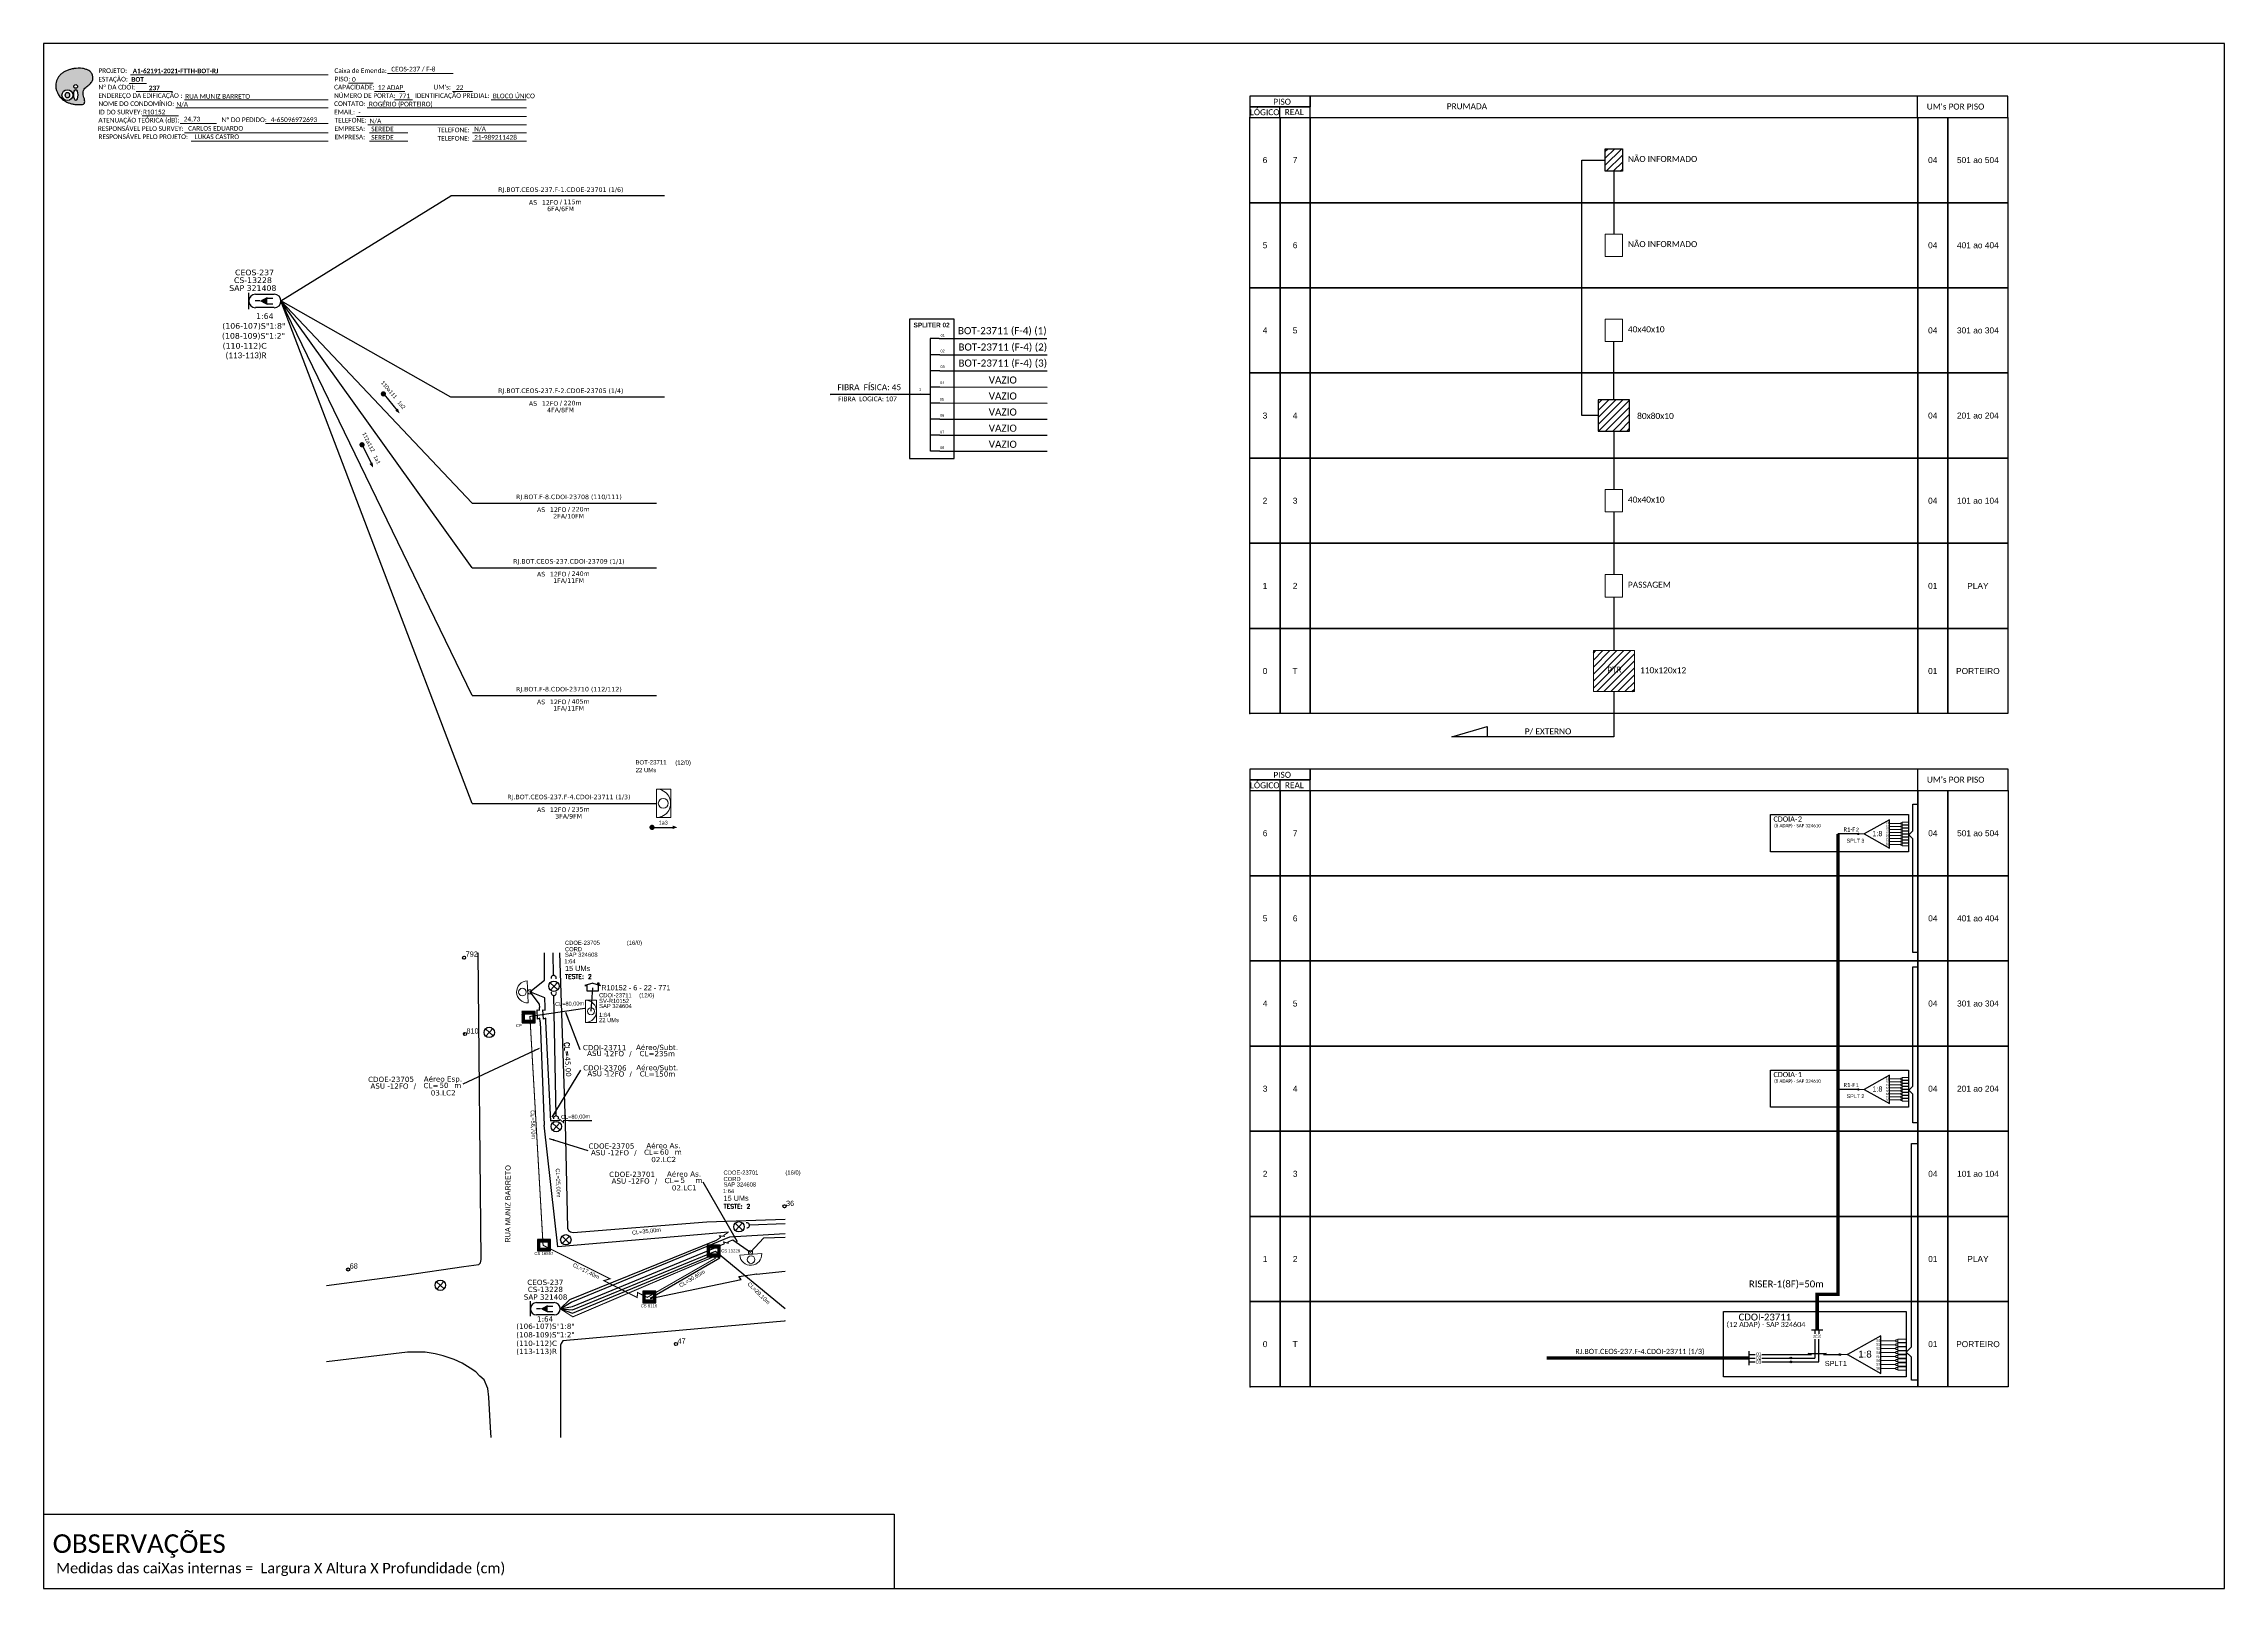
# Paper-space layout 'CDOI-23711' of a CAD drawing. Extents: x 0 to 839, y 0 to 594.
# The model-space entities are those that its viewports show. They can reach past a viewport. Long polylines and large blocks are cut down to what shows.
import ezdxf
from ezdxf.enums import TextEntityAlignment as Align

# ---------------------------------------------------------------- set-up
doc = ezdxf.new("R2010")
doc.units = 0
for name, color, linetype in [('0 @ 1', 7, 'Continuous'), ('10.1-Caixas Subterrâneas', 5, 'Continuous'), ('10.4-Postes', 1, 'Continuous'), ('20.4-CEOS', 1, 'Continuous'), ('30.4-Selo', 7, 'Continuous'), ('CAP a instalar', 1, 'Continuous'), ('label_cabos', 7, 'Continuous'), ('Legenda', 1, 'Continuous'), ('Numeração Texto', 34, 'Continuous'), ('QUADRA', 7, 'Continuous'), ('SETA', 7, 'Continuous'), ('Subida Lateral', 5, 'Continuous'), ('surveys', 7, 'Continuous'), ('surveys legendas', 7, 'Continuous')]:
    doc.layers.add(name, color=color, linetype=linetype)
for name, color, linetype, lineweight in [("20.0-LEGENDA DOS CDO'S", 1, 'Continuous', 0), ('20.1-CDO_INTERIOR', 1, 'Continuous', 0), ('20.2-CDO_POSTE', 1, 'Continuous', 5), ('20.6-CORDOALHA_SUPORTE', 7, 'Continuous', 25), ('40.1-ETIQUETAS', 1, 'Continuous', 20), ('Numeração', 251, 'Continuous', 0), ('Segmento Logradouro Texto', 7, 'Continuous', 0)]:
    doc.layers.add(name, color=color, linetype=linetype, lineweight=lineweight)
doc.layers.add('EXTRA', color=50, linetype='Continuous', plot=False)
doc.styles.add('ARIAL', font='arial.ttf')
doc.styles.add('DIGICADE', font='arial.ttf')
doc.styles.add('FTTH', font='arial.ttf')
doc.styles.add('ROMANS', font='romans')
doc.styles.add('siredit', font='verdana.ttf')
doc.styles.get("Standard").update_dxf_attribs({"font": 'arial.ttf'})
doc.styles.add('WMF-Calibri0', font='calibri.ttf')
doc.styles.add('WMF-Calibri1', font='calibrib.ttf')
doc.linetypes.add('FENCELINE1', pattern='A,0.25,-0.1,[133,ltypeshp.shx,S=0.1,R=0,X=-0.1,Y=0],-0.1,1', length=1.45)
doc.dimstyles.new('CC', dxfattribs={"dimtxt": 1, "dimasz": 2, "dimexe": 0.18, "dimexo": 0.0625, "dimgap": 0.09, "dimtad": 0, "dimdec": 0, "dimrnd": 1, "dimzin": 0, "dimdsep": 46, "dimtxsty": 'siredit', "dimblk": 'NONE', "dimcen": 0, "dimse1": 1, "dimse2": 1, "dimsd1": 1, "dimsd2": 1, "dimclrt": 7, "dimadec": 0, "dimazin": 0, "dimtfac": 1, "dimtdec": 0, "dimtofl": 0, "dimtmove": 0, "dimatfit": 3, "dimfxl": 0, "dimtolj": 1, "dimtzin": 0, "dimarcsym": 0})
pattern_1 = [(45, (-680.7941, 221.8969), (-1.3470384, 1.3470384), [])]

# ---------------------------------------------------------------- blocks, each defined once
blk = doc.blocks.new('OI')
h = blk.add_hatch(color=40)
edge = h.paths.add_edge_path()
edge.add_spline(control_points=[(4.35, -0.67), (3.92, -0.99), (3.26, -1.5), (2.81, -2.59), (2.9, -3.5), (3.06, -4.27), (3.31, -4.85), (3.37, -5.39), (3.4, -5.88), (3.2, -6.4), (2.54, -6.61), (1.65, -6.63), (0.55, -6.67), (-0.56, -6.42), (-1.61, -6.14), (-2.77, -5.61), (-3.92, -4.77), (-4.89, -3.7), (-5.34, -2.65), (-5.6, -1.94), (-5.85, -0.96), (-5.71, 0.47), (-5.1, 2.02), (-4.14, 3.02), (-3.3, 3.61), (-2.37, 4.16), (-1.36, 4.44), (-0.56, 4.7), (0.79, 4.85), (2.24, 4.97), (3.79, 4.57), (4.67, 4.21), (5.44, 3.65), (5.76, 2.99), (6.03, 2.21), (6.01, 1.46), (5.72, 0.64), (5.31, 0.08), (4.88, -0.38), (4.51, -0.55), (4.35, -0.67)], knot_values=[0, 0, 0, 0, 1.60434, 2.417191, 3.427595, 4.282808, 4.776746, 5.304182, 5.888771, 6.258406, 6.858137, 7.79129, 8.986195, 10.124242, 11.187857, 12.242908, 13.953784, 15.414161, 16.515391, 17.349188, 17.675853, 19.552021, 21.515531, 22.568638, 23.63245, 24.621084, 25.782718, 26.745347, 27.142653, 29.870543, 31.004649, 31.921532, 32.709589, 33.801391, 34.042471, 35.192333, 35.971461, 36.628871, 37.254359, 37.836911, 37.836911, 37.836911, 37.836911], degree=3, periodic=0)
h.paths.add_polyline_path([(1.13, -0.87, -1), (-0.04, -0.87, -1)], flags=16)
edge = h.paths.add_edge_path(flags=16)
edge.add_ellipse((0.56, -3.59), major_axis=(-0.02, 1.71), ratio=0.361305, start_angle=0, end_angle=360)
h.paths.add_polyline_path([(-0.36, -3.62, -1), (-3.8, -3.62, -1)], flags=16)
edge = h.paths.add_edge_path(flags=0)
edge.add_ellipse((-2.08, -3.62), major_axis=(0, 0.885), ratio=0.758294, start_angle=0, end_angle=360)
at = {"color": 40}
for centre, radius in [((-2.08, -3.62), 1.72), ((0.54, -0.87), 0.587)]:
    blk.add_circle(centre, radius, dxfattribs=at)
blk.add_ellipse((-2.08, -3.62), major_axis=(0, 0.885), ratio=0.758294, start_param=-3.141592653589792, end_param=3.141592653589792, dxfattribs=at)
blk.add_ellipse((0.56, -3.59), major_axis=(-0.02, 1.71), ratio=0.361305, dxfattribs=at)
at = {"color": 40, "start_tangent": (-0.800898, -0.598801), "end_tangent": (-0.800898, -0.598801)}
blk.add_spline([(4.35, -0.67), (3.2, -1.78), (2.9, -2.54), (2.92, -3.55), (3.12, -4.38), (3.28, -4.85), (3.37, -5.37), (3.35, -5.95), (3.2, -6.29), (2.66, -6.55), (1.73, -6.63), (0.54, -6.62), (-0.58, -6.41), (-1.6, -6.11), (-2.56, -5.67), (-3.95, -4.67), (-4.89, -3.56), (-5.37, -2.56), (-5.64, -1.78), (-5.72, -1.46), (-5.63, 0.42), (-4.84, 2.22), (-4.13, 2.99), (-3.27, 3.62), (-2.4, 4.09), (-1.3, 4.47), (-0.37, 4.72), (0.02, 4.77), (2.75, 4.8), (3.85, 4.53), (4.69, 4.16), (5.31, 3.68), (5.85, 2.73), (5.93, 2.5), (5.94, 1.35), (5.67, 0.62), (5.29, 0.08), (4.84, -0.36), (4.35, -0.67)], degree=3, dxfattribs=at)
blk = doc.blocks.new('CARIMBO')
at = {"color": 7, "lineweight": 0}
for points in [[(134.48, -16.3), (159.61, -16.3)], [(35.15, -20.06), (41.7, -20.06)], [(35.66, -16.79), (111.64, -16.79)], [(37.81, -23.14), (51.75, -23.14)], [(119.43, -20.02), (128.92, -20.02)], [(129.48, -23.14), (141.1, -23.14)], [(159.42, -23.14), (167.09, -23.14)], [(40.13, -32.55), (54.07, -32.55)], [(52.97, -29.48), (111.64, -29.48)], [(56.38, -26.37), (111.64, -26.37)], [(122.56, -32.72), (187.83, -32.72)], [(126.6, -29.48), (187.83, -29.48)], [(137.07, -26.37), (144.01, -26.37)], [(174.24, -26.37), (187.8, -26.37)], [(54.67, -35.52), (68.61, -35.52)], [(56.38, -39.07), (111.64, -39.07)], [(126.84, -35.96), (187.83, -35.96)], [(127.45, -39.07), (142.25, -39.07)], [(167.06, -39.07), (187.83, -39.07)], [(58.87, -42.31), (111.64, -42.31)], [(127.45, -42.31), (142.25, -42.31)], [(167.06, -42.31), (187.83, -42.31)]]:
    blk.add_lwpolyline(points, dxfattribs=at)
at = {"color": 7, "xscale": 1.213923925163967, "yscale": 1.213923925163967, "zscale": 1.213923925163967, "rotation": 0.1532896023949059}
blk.add_blockref('OI', (13.86, -20.16), dxfattribs=at)
at = {"color": 7, "lineweight": 0, "style": 'WMF-Calibri0'}
for s, height, p in [('PROJETO:', 1.793, (23.26, -16.04)), ('Caixa de Emenda:', 1.7927, (114.02, -16.04)), ('ESTAÇÃO:', 1.793, (23.26, -19.32)), ('ENDEREÇO DA EDIFICAÇÃO :', 1.7927, (23.26, -25.63)), ('Nº DA CDOI:', 1.7927, (23.26, -22.39)), ('CAPACIDADE:', 1.7927, (113.91, -22.39)), ('NÚMERO DE PORTA:', 1.7927, (113.91, -25.63)), ('PISO:', 1.793, (114.09, -19.28)), ('IDENTIFICAÇÃO PREDIAL:', 1.7927, (144.99, -25.63)), ("UM's:", 1.793, (152.15, -22.39)), ('ATENUAÇÃO TEÓRICA (dB):', 1.7927, (23.26, -35.09)), ('NOME DO CONDOMÍNIO:', 1.7927, (23.26, -28.74)), ('ID DO SURVEY:', 1.7927, (23.26, -31.97)), ('CONTATO:', 1.793, (113.91, -28.74)), ('EMAIL:', 1.793, (113.91, -31.97)), ('TELEFONE:', 1.793, (114.09, -35.09)), ('RESPONSÁVEL PELO SURVEY:', 1.7927, (23.02, -38.32)), ('RESPONSÁVEL PELO PROJETO:', 1.7927, (23.26, -41.44)), ('EMPRESA:', 1.793, (114.09, -38.32)), ('EMPRESA:', 1.793, (114.09, -41.56)), ('TELEFONE:', 1.793, (153.7, -38.83)), ('TELEFONE:', 1.793, (153.7, -42.06))]:
    blk.add_text(s, height=height, dxfattribs=at).set_placement(p)
at = {"color": 7, "lineweight": 0, "flags": 8}
for tag, p, style in [('PROJ', (36.46, -16.13), 'WMF-Calibri1'), ('CEOS-XX', (135.87, -15.46), 'WMF-Calibri0'), ('EST', (35.94, -19.41), 'WMF-Calibri1'), ('LOGRADOURO', (56.65, -25.91), 'WMF-Calibri0'), ('PISO_PTR', (120.78, -19.42), 'WMF-Calibri0'), ('CAPAC.', (130.66, -22.52), 'WMF-Calibri0'), ('N°', (138.85, -25.77), 'WMF-Calibri0'), ("UC'S", (160.78, -22.54), 'WMF-Calibri0'), ('N°PREDIO', (174.94, -25.77), 'WMF-Calibri0'), ('_ID_', (40.39, -31.94), 'WMF-Calibri0'), ('NOME_DO_COND.', (53.23, -29.02), 'WMF-Calibri0'), ('O_POTEN', (56.06, -34.68), 'WMF-Calibri0'), ('EMAIL', (123.26, -32.12), 'WMF-Calibri0'), ('NOME_DO_CONTATO', (127.3, -28.89), 'WMF-Calibri0'), ('RES_SURVEY', (57.78, -38.23), 'WMF-Calibri0'), ('RES_PROJ', (60.27, -41.47), 'WMF-Calibri0'), ('TELEFONE', (127.55, -35.36), 'WMF-Calibri0'), ('EMP_RESP_SURVEY', (128.16, -38.47), 'WMF-Calibri0'), ('EMP_RESP_PROJ', (128.16, -41.71), 'WMF-Calibri0'), ('CONT_RESP_SURVEY', (167.76, -38.47), 'WMF-Calibri0'), ('CONT_RESP_PROJ', (167.76, -41.71), 'WMF-Calibri0')]:
    blk.add_attdef(tag, p, '', height=1.79, dxfattribs=dict(at, style=style))
at = {"color": 7, "lineweight": 0, "style": 'WMF-Calibri1', "flags": 8}
blk.add_attdef("N° CDO'S", text='', height=1.79, dxfattribs=at).set_placement((44.78, -22.68), align=Align.CENTER)
blk = doc.blocks.new('ETIQUETA_RS5F')
at = {"layer": '40.1-ETIQUETAS', "color": 0, "style": 'siredit'}
blk.add_text('/', height=1.5, dxfattribs=at).set_placement((1.58, -1.95), align=Align.MIDDLE_RIGHT)
for tag, p in [('ETIQUETA_R_SECUNDARIA', (1.21, 2.1)), ('ETIQUETA_R_PRIMARIA', (1.21, 4.1)), ('F_ATIVAS/F_MORTAS', (1.14, -4.24))]:
    blk.add_attdef(tag, text='', height=1.5, dxfattribs=at).set_placement(p, align=Align.MIDDLE_CENTER)
for tag, p in [('TIPO_CABO', (-6.58, -2.12)), ('CAP_CABO', (0.4, -2.09))]:
    blk.add_attdef(tag, text='', height=1.5, dxfattribs=at).set_placement(p, align=Align.MIDDLE_RIGHT)
for tag, p in [('FUSÃO_1', (0.85, -8.39)), ('FUSÃO_2', (0.85, -10.6)), ('FUSÃO_3', (0.85, -12.93)), ('FUSÃO_4', (0.85, -15.14)), ('FUSÃO_5', (0.85, -17.16))]:
    blk.add_attdef(tag, text='', height=1.5, dxfattribs=at).set_placement(p, align=Align.CENTER)
blk.add_attdef('METROS', text='', height=1.5, dxfattribs=at).set_placement((2.14, -1.95), align=Align.MIDDLE_LEFT)
blk = doc.blocks.new('CDOE-TEXTO PADRÃO')
at = {"layer": "20.0-LEGENDA DOS CDO'S", "color": 0, "style": 'ARIAL'}
for tag, p in [('CDO_N', (0.49, 7.39)), ('SAP', (0.51, 1.67)), ('CORDOALHA', (0.5, 4.33)), ('SPLITER_1', (0.59, -0.91)), ('(XX-XX_F)S', (0.54, -8.29)), ('SPLITER_2', (0.6, -3.55)), ('(XX-XX_L)S', (0.55, -10.83)), ('UMS', (0.55, -13.15))]:
    blk.add_attdef(tag, p, '', height=1.7, rotation=0.11799, dxfattribs=at)
blk.add_attdef('FIBRAS_UTILIZADAS', text='', height=1.7, rotation=0.11799, dxfattribs=at).set_placement((19.77, 7.43), align=Align.CENTER)
blk = doc.blocks.new('*X65')
at = {"color": 0, "linetype": 'Continuous'}
for p, q in [((-1.25, 0.34099), (-0.49099, 1.1)), ((-1.25, 0.517767), (-0.667767, 1.1)), ((-1.25, 0.694544), (-0.844544, 1.1)), ((-1.25, 0.87132), (-1.02132, 1.1)), ((-1.25, 1.048097), (-1.198097, 1.1)), ((-1.25, 0.164214), (-0.8035, 0.610714)), ((-1.25, -0.012563), (-0.8035, 0.433937)), ((-1.25, -0.18934), (-0.8035, 0.25716)), ((-1.25, -0.366117), (-0.8035, 0.080383)), ((-0.789214, 0.625), (-0.314214, 1.1)), ((-0.612437, 0.625), (-0.137437, 1.1)), ((-0.43566, 0.625), (0.03934, 1.1)), ((-0.258883, 0.625), (0.216117, 1.1)), ((-0.082107, 0.625), (0.392893, 1.1)), ((0.09467, 0.625), (0.56967, 1.1)), ((0.271447, 0.625), (0.746447, 1.1)), ((0.448223, 0.625), (0.923223, 1.1)), ((0.625, 0.625), (1.1, 1.1)), ((0.801777, 0.625), (1.25, 1.073223)), ((0.8035, 0.449947), (1.25, 0.896447)), ((0.8035, 0.27317), (1.25, 0.71967)), ((0.8035, 0.096393), (1.25, 0.542893)), ((0.8035, -0.080383), (1.25, 0.366117)), ((0.8035, -0.25716), (1.25, 0.18934)), ((0.8035, -0.433937), (1.25, 0.012563)), ((-1.25, -0.542893), (-0.8035, -0.096393)), ((-1.25, -0.71967), (-0.8035, -0.27317)), ((-1.25, -0.896447), (-0.8035, -0.449947)), ((-1.25, -1.073223), (-0.801777, -0.625)), ((-1.1, -1.1), (-0.625, -0.625)), ((-0.923223, -1.1), (-0.448223, -0.625)), ((-0.746447, -1.1), (-0.271447, -0.625)), ((-0.56967, -1.1), (-0.09467, -0.625)), ((-0.392893, -1.1), (0.082107, -0.625)), ((-0.216117, -1.1), (0.258883, -0.625)), ((-0.03934, -1.1), (0.43566, -0.625)), ((0.137437, -1.1), (0.612437, -0.625)), ((0.314214, -1.1), (0.789214, -0.625)), ((0.49099, -1.1), (1.25, -0.34099)), ((0.667767, -1.1), (1.25, -0.517767)), ((0.8035, -0.610714), (1.25, -0.164214)), ((0.844544, -1.1), (1.25, -0.694544)), ((1.02132, -1.1), (1.25, -0.87132)), ((1.198097, -1.1), (1.25, -1.048097))]:
    blk.add_line(p, q, dxfattribs=at)
blk = doc.blocks.new('MANHOLE_MQ')
at = {"color": 0, "linetype": 'Continuous'}
for p, q in [((0.0000062, 0.0000057), (-0.0000063, 0.0000057)), ((-0.0000063, 0.0000057), (-0.0000063, -0.0000053)), ((-0.000004, 0.0000033), (0.000004, 0.0000033)), ((-0.000004, -0.0000029), (-0.000004, 0.0000033)), ((0.000004, 0.0000033), (0.000004, -0.0000029)), ((0.0000062, -0.0000053), (0.0000062, 0.0000057)), ((-0.0000063, -0.0000053), (0.0000062, -0.0000053)), ((0.000004, -0.0000029), (-0.000004, -0.0000029)), ((0.000004, -0.0000029), (0.000004, -0.0000029))]:
    blk.add_line(p, q, dxfattribs=at)
at = {"color": 0, "linetype": 'Continuous', "xscale": 5e-06, "yscale": 5e-06, "zscale": 1e-05}
blk.add_blockref('*X65', (0, 0.0000002), dxfattribs=at)
blk = doc.blocks.new('*U83')
at = {"color": 0}
blk.add_line((2.14, -0.58), (-2.1, -0.68), dxfattribs=at)
for centre, radius in [((0, 0.38), 0.733), ((0.03, -1.03), 0.393)]:
    blk.add_circle(centre, radius, dxfattribs=at)
blk.add_arc((0.02, -0.63), 2.12, 1.3782, 181.3782, dxfattribs=at)
blk = doc.blocks.new('Inst CDOE-16 CAIXA DIST OPT CDOE 48F_16D C_SPL_2_1_8')
at = {"layer": "20.0-LEGENDA DOS CDO'S", "color": 0, "style": 'ARIAL'}
for tag, p, height in [('CORDOALHA', (0.12, 4.02), 0.8), ('FID', (0.12, 5.25), 0.8), ('1:XX', (-0.01, 1.7), 0.8), ('SAP', (0.12, 2.96), 0.8), ('UMS', (0.14, 0.22), 1)]:
    blk.add_attdef(tag, p, '', height=height, rotation=0.118, dxfattribs=at)
at = {"layer": "20.0-LEGENDA DOS CDO'S", "color": 0}
for tag, p, style, flags in [('ID_ATIVIDADE', (0.12, 6.47), 'ARIAL', 3), ('FATOR', (7.92, 6.47), 'ARIAL', 1), ('QTDE', (0.1, -1.17), 'DIGICADE', 3)]:
    blk.add_attdef(tag, p, '', height=0.8, rotation=0.118, dxfattribs=dict(at, style=style, flags=flags))
at = {"layer": "20.0-LEGENDA DOS CDO'S", "color": 0, "style": 'ARIAL'}
blk.add_attdef('FIBRAS_UTILIZADAS', text='', height=0.8, rotation=0.118, dxfattribs=at).set_placement((13.48, 5.26), align=Align.CENTER)
blk = doc.blocks.new('Teste  FTTH')
at = {"color": 0, "lineweight": 0, "style": 'ROMANS'}
for tag, p in [('TESTE', (-2.3, -0.29)), ('QTDE', (0.21, -0.29))]:
    blk.add_attdef(tag, p, '', height=0.48, dxfattribs=at)
for tag, p, flags in [('FID', (-2.23, -1.25), 1), ('FATOR', (-2.23, -2.03), 3), ('ID_ATIVIDADE', (-2.23, -2.72), 3)]:
    blk.add_attdef(tag, p, '', height=0.48, dxfattribs=dict(at, flags=flags))
blk = doc.blocks.new('*U85')
at = {"layer": '20.4-CEOS', "color": 7, "style": 'siredit'}
for tag, p in [('FIBRAS_SPLITTER', (0, 0)), ('FIBRAS_TOP_C', (0, -4.13)), ('RESERVA_FINAIS', (0, -5.46))]:
    blk.add_attdef(tag, p, '', height=1.01, dxfattribs=at)
for tag, p, flags in [('QTDE', (0, -9.4), 1), ('ID_ATIVIDADE', (0, -6.77), 3), ('FATOR', (0, -8.09), 1), ('FID', (0, -10.71), 1)]:
    blk.add_attdef(tag, p, '', height=1.01, dxfattribs=dict(at, flags=flags))
blk = doc.blocks.new('*U87')
at = {"layer": '20.4-CEOS', "color": 7, "style": 'siredit'}
blk.add_attdef('FIBRAS_SPLITTER', (0, 0), '', height=1.01, dxfattribs=at)
for tag, p, flags in [('QTDE', (0, -4.11), 1), ('ID_ATIVIDADE', (0, -1.48), 3), ('FATOR', (0, -2.79), 1), ('FID', (0, -5.42), 1)]:
    blk.add_attdef(tag, p, '', height=1.01, dxfattribs=dict(at, flags=flags))
blk = doc.blocks.new('Inst CB AS CFOA-SM-ASU-120-S-12')
at = {"layer": 'label_cabos', "color": 0, "style": 'siredit'}
for tag, flags, p in [('ID_ATIVIDADE', 3, (1.31, 2.67)), ('FATOR', 1, (11.56, 2.55))]:
    blk.add_attdef(tag, text='', height=1, rotation=359.69, dxfattribs=dict(at, flags=flags)).set_placement(p, align=Align.MIDDLE_CENTER)
for tag, p in [('TIPO_CABO', (1.26, 0)), ('DESTINO_CABO', (3.13, 1.26)), ('CABO', (4.69, -0.05)), ('/', (7.71, -0.05)), ('LANCE', (10.81, 0)), ('TIPO_CABO', (13.11, 1.24)), ('UND', (15.96, 0)), ('FID', (13.15, -1.41))]:
    blk.add_attdef(tag, text='', height=1, rotation=359.69, dxfattribs=at).set_placement(p, align=Align.MIDDLE_CENTER)
blk.add_attdef('QTDE', (12.43, -0.47), '', height=1, rotation=359.69, dxfattribs=at)
blk = doc.blocks.new('_None')
blk = doc.blocks.new('LEGENDA DOS CABOS')
at = {"layer": 'EXTRA', "color": 0, "style": 'siredit'}
for tag, p in [('ID', (4.6, 0.97)), ('XX', (9.03, 0.97))]:
    blk.add_attdef(tag, text='', height=0.48, rotation=359.69, dxfattribs=at).set_placement(p, align=Align.MIDDLE_CENTER)
at = {"layer": 'Legenda', "color": 0, "style": 'siredit'}
for tag, p in [('TIPO_CABO', (1.31, 0)), ('CABO', (4.69, -0.05)), ('/', (6.81, -0.05)), ('METROS', (10.03, -0.05))]:
    blk.add_attdef(tag, text='', height=0.8, rotation=359.69, dxfattribs=at).set_placement(p, align=Align.MIDDLE_CENTER)
blk = doc.blocks.new('Inst CORD BENZINAL 4.55MM 3F (sem recursos)')
at = {"layer": '20.6-CORDOALHA_SUPORTE', "color": 0, "lineweight": 0, "style": 'ROMANS'}
for tag, p, flags in [('FATOR', (-5.2, -4.44), 3), ('ID_ATIVIDADE', (-5.2, -6.67), 3), ('FID', (-5.2, -8.9), 1)]:
    blk.add_attdef(tag, p, '', height=1, dxfattribs=dict(at, flags=flags))
blk.add_attdef('LANCE', text='', height=1, dxfattribs=at).set_placement((-0.54, -2.21), align=Align.RIGHT)
at = {"layer": '20.6-CORDOALHA_SUPORTE', "color": 0, "style": 'siredit'}
blk.add_attdef('QTDE', (-0.54, -2.21), '', height=1, rotation=359.69, dxfattribs=at)
blk = doc.blocks.new('Inst CB ESP CFOA-SM-ASU-120-S-12')
at = {"layer": 'label_cabos', "color": 0, "style": 'siredit'}
for tag, flags, p in [('ID_ATIVIDADE', 3, (1.31, 2.67)), ('FATOR', 1, (11.56, 2.55))]:
    blk.add_attdef(tag, text='', height=1, rotation=359.69, dxfattribs=dict(at, flags=flags)).set_placement(p, align=Align.MIDDLE_CENTER)
for tag, p in [('TIPO_CABO', (1.26, 0)), ('DESTINO_CABO', (3.13, 1.26)), ('CABO', (4.69, -0.05)), ('/', (7.71, -0.05)), ('LANCE', (10.81, 0)), ('TIPO_CABO', (13.11, 1.24)), ('UND', (15.96, 0)), ('FID', (13.15, -1.41))]:
    blk.add_attdef(tag, text='', height=1, rotation=359.69, dxfattribs=at).set_placement(p, align=Align.MIDDLE_CENTER)
blk.add_attdef('QTDE', (12.43, -0.47), '', height=1, rotation=359.69, dxfattribs=at)
blk = doc.blocks.new('SURVEY_SURVEY')
for p, q in [((0, 0.0000152), (-0.0000151, 0.0000108)), ((-0.0000151, 0.0000108), (-0.0000104, 0.0000108)), ((-0.0000103, 0), (-0.0000103, 0.0000108)), ((0.0000103, 0), (-0.0000103, 0)), ((0, 0.0000152), (0.0000151, 0.0000108)), ((0.0000101, 0.0000159), (0.0000117, 0.0000159)), ((0.0000101, 0.0000123), (0.0000101, 0.0000159)), ((0.0000151, 0.0000108), (0.0000103, 0.0000108)), ((0.0000103, 0.0000108), (0.0000103, 0)), ((0.0000117, 0.0000159), (0.0000117, 0.0000119))]:
    blk.add_line(p, q)
blk = doc.blocks.new('SPLT_1-8_SC-APC')
at = {"color": 1, "lineweight": 0}
blk.add_lwpolyline([(-17.04, -7.55), (-19.26, -7.55)], dxfattribs=at)
at = {"color": 1}
blk.add_lwpolyline([(-7.37, -2.1), (-17.04, -7.55), (-7.37, -13), (-7.37, -2.1)], dxfattribs=at)
at = {"color": 3, "lineweight": 0}
for points in [[(-2.99, -3.51), (-7.37, -3.51)], [(-7.37, -4.66), (-2.99, -4.66)], [(-7.37, -5.82), (-2.99, -5.82)], [(-7.37, -6.97), (-2.99, -6.97)], [(-7.37, -8.12), (-2.99, -8.12)], [(-2.41, -3.02), (-2.41, -4)], [(-2.41, -3.02), (0, -3.02)], [(-2.41, -4), (0, -4)], [(-2.41, -4.17), (-2.41, -5.16)], [(-2.41, -4.17), (0, -4.17)], [(-2.41, -5.16), (0, -5.16)], [(-2.41, -5.32), (-2.41, -6.31)], [(-2.41, -5.32), (0, -5.32)], [(-2.41, -6.31), (0, -6.31)], [(-2.41, -6.48), (-2.41, -7.46)], [(-2.41, -6.48), (0, -6.48)], [(-2.41, -7.46), (0, -7.46)], [(-2.41, -7.63), (-2.41, -8.62)], [(-2.41, -7.63), (0, -7.63)], [(-7.37, -9.28), (-2.99, -9.28)], [(-7.37, -10.43), (-2.99, -10.43)], [(-7.37, -11.58), (-2.99, -11.58)], [(-2.41, -8.62), (0, -8.62)], [(-2.41, -8.78), (-2.41, -9.77)], [(-2.41, -8.78), (0, -8.78)], [(-2.41, -9.77), (0, -9.77)], [(-2.41, -9.94), (-2.41, -10.92)], [(-2.41, -9.94), (0, -9.94)], [(-2.41, -10.92), (0, -10.92)], [(-2.41, -11.09), (-2.41, -12.08)], [(-2.41, -11.09), (0, -11.09)], [(-2.41, -12.08), (0, -12.08)]]:
    blk.add_lwpolyline(points, dxfattribs=at)
for points in [[(-2.99, -3.22), (-2.41, -3.22), (-2.41, -3.8), (-2.99, -3.8)], [(-2.99, -4.38), (-2.41, -4.38), (-2.41, -4.95), (-2.99, -4.95)], [(-2.99, -5.53), (-2.41, -5.53), (-2.41, -6.1), (-2.99, -6.1)], [(-2.99, -6.68), (-2.41, -6.68), (-2.41, -7.26), (-2.99, -7.26)], [(-2.99, -7.84), (-2.41, -7.84), (-2.41, -8.41), (-2.99, -8.41)], [(-2.99, -8.99), (-2.41, -8.99), (-2.41, -9.56), (-2.99, -9.56)], [(-2.99, -10.14), (-2.41, -10.14), (-2.41, -10.72), (-2.99, -10.72)], [(-2.99, -11.3), (-2.41, -11.3), (-2.41, -11.87), (-2.99, -11.87)]]:
    blk.add_lwpolyline(points, close=True, dxfattribs=at)
at = {"color": 1, "style": 'ARIAL'}
for s, height, p in [('1:8', 2, (-13.91, -8.4)), ('S1', 0.75, (-8.74, -3.78)), ('S2', 0.75, (-8.74, -4.97)), ('S3', 0.75, (-8.74, -6.18)), ('S4', 0.75, (-8.74, -7.36)), ('S5', 0.75, (-8.74, -8.57)), ('S6', 0.75, (-8.74, -9.69)), ('S7', 0.75, (-8.74, -10.78)), ('S8', 0.75, (-8.74, -11.9))]:
    blk.add_text(s, height=height, dxfattribs=at).set_placement(p)

msp = doc.modelspace()

# ---------------------------------------------------------------- hatches: boundary and pattern name
h = msp.add_hatch()
h.set_pattern_fill('ANSI31', color=1, scale=0.6)
h.set_pattern_definition(pattern_1)
h.paths.add_polyline_path([(517.81, 1258.54), (511.19, 1258.54), (511.19, 1249.92), (517.81, 1249.92)])
h = msp.add_hatch()
h.set_pattern_fill('ANSI31', color=1, scale=0.6)
h.set_pattern_definition(pattern_1)
h.paths.add_polyline_path([(508.5, 1150), (520.5, 1150), (520.5, 1162), (508.5, 1162)])
h = msp.add_hatch()
h.set_pattern_fill('ANSI31', color=1, scale=0.6)
h.set_pattern_definition([(45, (36.4179, 3698.0792), (-1.3470384, 1.3470384), [])])
h.paths.add_polyline_path([(522.4, 1065.67), (506.6, 1065.67), (506.6, 1049.87), (522.4, 1049.87)])
h.paths.add_polyline_path([(511.33, 1056.5), (518.14, 1056.5), (518.14, 1059.97), (511.33, 1059.97)], flags=24)
h = msp.add_hatch(color=3)
h.dxf.hatch_style = 1
edge = h.paths.add_edge_path()
edge.add_arc((608.53, 995.11), 0.256, 0, 360)
h = msp.add_hatch(color=3)
h.dxf.hatch_style = 1
edge = h.paths.add_edge_path()
edge.add_arc((608.53, 896.88), 0.256, 0, 360)
h = msp.add_hatch(color=3)
h.dxf.hatch_style = 1
edge = h.paths.add_edge_path()
edge.add_arc((582.49, 793.6), 0.339, 0, 360)
h = msp.add_hatch(color=3)
h.dxf.hatch_style = 1
edge = h.paths.add_edge_path()
edge.add_arc((582.49, 792.1), 0.339, 0, 360)
h = msp.add_hatch(color=3)
h.dxf.hatch_style = 1
edge = h.paths.add_edge_path()
edge.add_arc((601.42, 794.92), 0.339, 0, 360)

# ---------------------------------------------------------------- linework, layer by layer
at = {"color": 7, "linetype": 'Continuous'}
for p, q in [((251.55, 1185.67), (251.55, 1142.25)), ((255.07, 1185.67), (251.55, 1185.67)), ((255.24, 1179.39), (251.73, 1179.39)), ((255.24, 1173.2), (251.73, 1173.2)), ((255.24, 1166.98), (251.73, 1166.98)), ((247.9, 1164.25), (251.53, 1164.25)), ((255.24, 1160.81), (251.73, 1160.81)), ((255.24, 1154.65), (251.73, 1154.65)), ((255.24, 1148.46), (251.73, 1148.46)), ((255.24, 1142.28), (251.73, 1142.28))]:
    msp.add_line(p, q, dxfattribs=at)
at = {"color": 10, "linetype": 'Continuous'}
for p, q in [((255.07, 1185.67), (296.44, 1185.66)), ((255.24, 1179.39), (296.62, 1179.38)), ((255.24, 1173.21), (296.62, 1173.2)), ((255.24, 1166.99), (296.62, 1166.98)), ((255.24, 1160.83), (296.62, 1160.81)), ((255.24, 1154.66), (296.62, 1154.65)), ((255.24, 1148.47), (296.62, 1148.46)), ((255.24, 1142.28), (296.61, 1142.27))]:
    msp.add_line(p, q, dxfattribs=at)
at = {"color": 1, "linetype": 'Continuous', "lineweight": 60}
msp.add_line((247.9, 1164.25), (213.11, 1164.14), dxfattribs=at)
at = {"color": 5}
for p, q in [((591.79, 800.79), (591.76, 793.6)), ((591.79, 804.39), (591.79, 802.94)), ((593.32, 804.39), (593.32, 802.94)), ((582.49, 793.6), (591.76, 793.6))]:
    msp.add_line(p, q, dxfattribs=at)
at = {"color": 3}
for p, q in [((566.41, 794.92), (568.88, 794.92)), ((571.42, 794.92), (590.49, 794.92)), ((595.03, 794.92), (601.42, 794.92))]:
    msp.add_line(p, q, dxfattribs=at)
for points in [[(-89.32, 705.02), (749.25, 705.02), (749.25, 1299.02), (-89.32, 1299.02), (-89.32, 705.02)], [(386.08, 1270.6), (386.08, 1274.72)], [(397.66, 1270.6), (666.03, 1270.6), (666.03, 1278.83), (397.66, 1278.83), (397.66, 1278.83), (397.66, 1274.72)], [(631.27, 1270.6), (631.27, 1278.83)], [(386.12, 1011.78), (386.12, 1015.89)], [(397.69, 1011.78), (666.06, 1011.78), (666.06, 1020), (397.69, 1020), (397.69, 1020), (397.69, 1015.89)], [(631.31, 1011.78), (631.31, 1020)]]:
    msp.add_lwpolyline(points)
for points in [[(374.51, 1274.72), (397.66, 1274.72), (397.66, 1278.83), (374.51, 1278.83)], [(374.51, 1270.6), (397.66, 1270.6), (397.66, 1274.72), (374.51, 1274.72)], [(374.55, 1270.6), (386.12, 1270.6), (386.12, 1237.86), (374.55, 1237.86)], [(386.12, 1270.6), (397.69, 1270.6), (397.69, 1237.86), (386.12, 1237.86)], [(397.69, 1270.6), (631.31, 1270.6), (631.31, 1237.86), (397.69, 1237.86)], [(631.31, 1270.6), (642.88, 1270.6), (642.88, 1237.86), (631.31, 1237.86)], [(642.88, 1270.6), (666.03, 1270.6), (666.03, 1237.86), (642.88, 1237.86)], [(374.55, 1237.86), (386.12, 1237.86), (386.12, 1205.12), (374.55, 1205.12)], [(386.12, 1237.86), (397.69, 1237.86), (397.69, 1205.12), (386.12, 1205.12)], [(397.69, 1237.86), (631.31, 1237.86), (631.31, 1205.12), (397.69, 1205.12)], [(631.31, 1237.86), (642.88, 1237.86), (642.88, 1205.12), (631.31, 1205.12)], [(642.88, 1237.86), (666.03, 1237.86), (666.03, 1205.12), (642.88, 1205.12)], [(374.55, 1205.12), (386.12, 1205.12), (386.12, 1172.37), (374.55, 1172.37)], [(386.12, 1205.12), (397.69, 1205.12), (397.69, 1172.37), (386.12, 1172.37)], [(397.69, 1205.12), (631.31, 1205.12), (631.31, 1172.37), (397.69, 1172.37)], [(631.31, 1205.12), (642.88, 1205.12), (642.88, 1172.37), (631.31, 1172.37)], [(642.88, 1205.12), (666.03, 1205.12), (666.03, 1172.37), (642.88, 1172.37)], [(374.55, 1172.37), (386.12, 1172.37), (386.12, 1139.63), (374.55, 1139.63)], [(386.12, 1172.37), (397.69, 1172.37), (397.69, 1139.63), (386.12, 1139.63)], [(397.69, 1172.37), (631.31, 1172.37), (631.31, 1139.63), (397.69, 1139.63)], [(631.31, 1172.37), (642.88, 1172.37), (642.88, 1139.63), (631.31, 1139.63)], [(642.88, 1172.37), (666.03, 1172.37), (666.03, 1139.63), (642.88, 1139.63)], [(374.55, 1139.63), (386.12, 1139.63), (386.12, 1106.88), (374.55, 1106.88)], [(386.12, 1139.63), (397.69, 1139.63), (397.69, 1106.88), (386.12, 1106.88)], [(397.69, 1139.63), (631.31, 1139.63), (631.31, 1106.88), (397.69, 1106.88)], [(631.31, 1139.63), (642.88, 1139.63), (642.88, 1106.88), (631.31, 1106.88)], [(642.88, 1139.63), (666.03, 1139.63), (666.03, 1106.88), (642.88, 1106.88)], [(374.55, 1106.88), (386.12, 1106.88), (386.12, 1074.14), (374.55, 1074.14)], [(386.12, 1106.88), (397.69, 1106.88), (397.69, 1074.14), (386.12, 1074.14)], [(397.69, 1106.88), (631.31, 1106.88), (631.31, 1074.14), (397.69, 1074.14)], [(631.31, 1106.88), (642.88, 1106.88), (642.88, 1074.14), (631.31, 1074.14)], [(642.88, 1106.88), (666.03, 1106.88), (666.03, 1074.14), (642.88, 1074.14)], [(374.55, 1074.14), (386.12, 1074.14), (386.12, 1041.4), (374.55, 1041.4)], [(386.12, 1074.14), (397.69, 1074.14), (397.69, 1041.4), (386.12, 1041.4)], [(397.69, 1074.14), (631.31, 1074.14), (631.31, 1041.4), (397.69, 1041.4)], [(631.31, 1074.14), (642.88, 1074.14), (642.88, 1041.4), (631.31, 1041.4)], [(642.88, 1074.14), (666.03, 1074.14), (666.03, 1041.4), (642.88, 1041.4)], [(374.55, 1015.89), (397.69, 1015.89), (397.69, 1020), (374.55, 1020)], [(374.55, 1011.78), (397.69, 1011.78), (397.69, 1015.89), (374.55, 1015.89)], [(374.58, 1011.78), (386.16, 1011.78), (386.16, 979.03), (374.58, 979.03)], [(386.16, 1011.78), (397.73, 1011.78), (397.73, 979.03), (386.16, 979.03)], [(397.73, 1011.78), (631.34, 1011.78), (631.34, 979.03), (397.73, 979.03)], [(631.34, 1011.78), (642.92, 1011.78), (642.92, 979.03), (631.34, 979.03)], [(642.92, 1011.78), (666.06, 1011.78), (666.06, 979.03), (642.92, 979.03)], [(374.58, 979.03), (386.16, 979.03), (386.16, 946.29), (374.58, 946.29)], [(386.16, 979.03), (397.73, 979.03), (397.73, 946.29), (386.16, 946.29)], [(397.73, 979.03), (631.34, 979.03), (631.34, 946.29), (397.73, 946.29)], [(631.34, 979.03), (642.92, 979.03), (642.92, 946.29), (631.34, 946.29)], [(642.92, 979.03), (666.06, 979.03), (666.06, 946.29), (642.92, 946.29)], [(374.58, 946.29), (386.16, 946.29), (386.16, 913.54), (374.58, 913.54)], [(386.16, 946.29), (397.73, 946.29), (397.73, 913.54), (386.16, 913.54)], [(397.73, 946.29), (631.34, 946.29), (631.34, 913.54), (397.73, 913.54)], [(631.34, 946.29), (642.92, 946.29), (642.92, 913.54), (631.34, 913.54)], [(642.92, 946.29), (666.06, 946.29), (666.06, 913.54), (642.92, 913.54)], [(374.58, 913.54), (386.16, 913.54), (386.16, 880.8), (374.58, 880.8)], [(386.16, 913.54), (397.73, 913.54), (397.73, 880.8), (386.16, 880.8)], [(397.73, 913.54), (631.34, 913.54), (631.34, 880.8), (397.73, 880.8)], [(631.34, 913.54), (642.92, 913.54), (642.92, 880.8), (631.34, 880.8)], [(642.92, 913.54), (666.06, 913.54), (666.06, 880.8), (642.92, 880.8)], [(374.58, 880.8), (386.16, 880.8), (386.16, 848.06), (374.58, 848.06)], [(386.16, 880.8), (397.73, 880.8), (397.73, 848.06), (386.16, 848.06)], [(397.73, 880.8), (631.34, 880.8), (631.34, 848.06), (397.73, 848.06)], [(631.34, 880.8), (642.92, 880.8), (642.92, 848.06), (631.34, 848.06)], [(642.92, 880.8), (666.06, 880.8), (666.06, 848.06), (642.92, 848.06)], [(374.58, 848.06), (386.16, 848.06), (386.16, 815.31), (374.58, 815.31)], [(386.16, 848.06), (397.73, 848.06), (397.73, 815.31), (386.16, 815.31)], [(397.73, 848.06), (631.34, 848.06), (631.34, 815.31), (397.73, 815.31)], [(631.34, 848.06), (642.92, 848.06), (642.92, 815.31), (631.34, 815.31)], [(642.92, 848.06), (666.06, 848.06), (666.06, 815.31), (642.92, 815.31)], [(374.58, 815.31), (386.16, 815.31), (386.16, 782.57), (374.58, 782.57)], [(386.16, 815.31), (397.73, 815.31), (397.73, 782.57), (386.16, 782.57)], [(397.73, 815.31), (631.34, 815.31), (631.34, 782.57), (397.73, 782.57)], [(631.34, 815.31), (642.92, 815.31), (642.92, 782.57), (631.34, 782.57)], [(642.92, 815.31), (666.06, 815.31), (666.06, 782.57), (642.92, 782.57)]]:
    msp.add_lwpolyline(points, close=True)
at = {"color": 7, "lineweight": 0}
msp.add_lwpolyline([(-4.01, 1268.26), (20.14, 1268.26)], dxfattribs=at)
at = {"color": 1}
for points in [[(511.19, 1258.54), (517.81, 1258.54), (517.81, 1249.92), (511.19, 1249.92)], [(508.5, 1150), (520.5, 1150), (520.5, 1162), (508.5, 1162)], [(574.69, 1002.56), (627.82, 1002.56), (627.82, 988.24), (574.69, 988.24)], [(574.69, 904.33), (627.82, 904.33), (627.82, 890.01), (574.69, 890.01)], [(556.61, 811.49), (626.89, 811.49), (626.89, 786.39), (556.61, 786.39)]]:
    msp.add_lwpolyline(points, close=True, dxfattribs=at)
at = {"color": 3, "ltscale": 0.5}
for points in [[(508.5, 1156), (502.21, 1156), (502.21, 1254.23), (511.19, 1254.23)], [(514.5, 1249.92), (514.5, 1225.8)], [(514.5, 1162), (514.5, 1184.43)], [(514.5, 1150), (514.5, 1127.57)], [(514.5, 1118.95), (514.5, 1094.82)], [(514.5, 1086.2), (514.5, 1065.67)], [(514.5, 1049.87), (514.5, 1032.4), (452.21, 1032.4), (465.71, 1036.4), (465.71, 1032.4)]]:
    msp.add_lwpolyline(points, dxfattribs=at)
at = {"color": 0, "lineweight": 0}
for points in [[(511.19, 1225.8), (517.81, 1225.8), (517.81, 1217.18), (511.19, 1217.18)], [(511.19, 1193.05), (517.81, 1193.05), (517.81, 1184.43), (511.19, 1184.43)], [(511.19, 1127.57), (517.81, 1127.57), (517.81, 1118.95), (511.19, 1118.95)], [(511.19, 1094.82), (517.81, 1094.82), (517.81, 1086.2), (511.19, 1086.2)]]:
    msp.add_lwpolyline(points, close=True, dxfattribs=at)
at = {"color": 7}
msp.add_lwpolyline([(243.58, 1139.46), (260.86, 1139.46), (260.86, 1193.12), (243.58, 1193.12)], close=True, dxfattribs=at)
at = {"const_width": 1}
for points in [[(41.01, 1164.71, 1), (41.65, 1163.94, 1)], [(32.9, 1145.23, 1), (33.34, 1144.33, 1)], [(144.13, 997.65, 1), (145.13, 997.65, 1)]]:
    msp.add_lwpolyline(points, format="xyb", close=True, dxfattribs=at)
at = {"color": 1, "lineweight": 0}
msp.add_lwpolyline([(506.6, 1065.67), (522.4, 1065.67), (522.4, 1049.87), (506.6, 1049.87)], close=True, dxfattribs=at)
at = {"color": 3}
for points in [[(631.15, 949.57), (629.5, 949.57), (629.5, 993.3), (627.93, 994.81), (629.5, 996.32), (629.5, 1006.57), (631.15, 1006.57)], [(631.15, 884.07), (629.5, 884.07), (629.5, 895.07), (627.93, 896.58), (629.5, 898.09), (629.5, 944.07), (631.15, 944.07)], [(631.15, 785.07), (628.97, 785.07), (628.97, 793.9), (626.89, 795.89), (628.97, 797.89), (628.97, 876.07), (631.15, 876.07)], [(590.49, 794.92), (589.17, 795.39), (596.17, 795.39), (595.03, 794.92)]]:
    msp.add_lwpolyline(points, dxfattribs=at)
at = {"color": 5, "const_width": 1.36}
msp.add_lwpolyline([(600.66, 995.11), (600.66, 818.07), (592.67, 818.07), (592.67, 804.39)], dxfattribs=at)
at = {"color": 5}
for points in [[(608.53, 995.11), (600.66, 995.11)], [(608.53, 896.88), (600.66, 896.88)], [(590.47, 804.39), (594.87, 804.39)]]:
    msp.add_lwpolyline(points, dxfattribs=at)
at = {"color": 4, "ltscale": 0.5}
msp.add_lwpolyline([(121.17, 926.92), (121.81, 935.99)], dxfattribs=at)
at = {"color": 5, "lineweight": 0}
msp.add_lwpolyline([(72.68, 918.21), (72.08, 918.21)], dxfattribs=at)
at = {"color": 5, "ltscale": 0.5}
msp.add_lwpolyline([(582.49, 792.1), (593.32, 792.1), (593.32, 800.79)], dxfattribs=at)
at = {"color": 1}
for points in [[(617.15, 802.13), (604.36, 794.92), (617.15, 787.71), (617.15, 802.13)], [(566.41, 796.29), (566.41, 790.89)]]:
    msp.add_lwpolyline(points, dxfattribs=at)
at = {"color": 3, "lineweight": 0}
for points in [[(622.93, 800.26), (617.15, 800.26)], [(617.15, 798.73), (622.93, 798.73)], [(617.15, 797.21), (622.93, 797.21)], [(623.7, 800.91), (623.7, 799.6)], [(623.7, 800.91), (626.89, 800.91)], [(623.7, 799.6), (626.89, 799.6)], [(623.7, 799.38), (623.7, 798.08)], [(623.7, 799.38), (626.89, 799.38)], [(623.7, 798.08), (626.89, 798.08)], [(623.7, 797.86), (623.7, 796.55)], [(623.7, 797.86), (626.89, 797.86)], [(617.15, 795.68), (622.93, 795.68)], [(617.15, 794.16), (622.93, 794.16)], [(617.15, 792.63), (622.93, 792.63)], [(617.15, 791.11), (622.93, 791.11)], [(617.15, 789.58), (622.93, 789.58)], [(623.7, 796.55), (626.89, 796.55)], [(623.7, 796.33), (623.7, 795.03)], [(623.7, 796.33), (626.89, 796.33)], [(623.7, 795.03), (626.89, 795.03)], [(623.7, 794.81), (623.7, 793.5)], [(623.7, 794.81), (626.89, 794.81)], [(623.7, 793.5), (626.89, 793.5)], [(623.7, 793.28), (623.7, 791.98)], [(623.7, 793.28), (626.89, 793.28)], [(623.7, 791.98), (626.89, 791.98)], [(623.7, 791.76), (623.7, 790.45)], [(623.7, 791.76), (626.89, 791.76)], [(623.7, 790.45), (626.89, 790.45)], [(623.7, 790.23), (623.7, 788.93)], [(623.7, 790.23), (626.89, 790.23)], [(623.7, 788.93), (626.89, 788.93)]]:
    msp.add_lwpolyline(points, dxfattribs=at)
for points in [[(622.93, 800.64), (623.7, 800.64), (623.7, 799.88), (622.93, 799.88)], [(622.93, 799.11), (623.7, 799.11), (623.7, 798.35), (622.93, 798.35)], [(622.93, 797.59), (623.7, 797.59), (623.7, 796.83), (622.93, 796.83)], [(622.93, 796.06), (623.7, 796.06), (623.7, 795.3), (622.93, 795.3)], [(622.93, 794.54), (623.7, 794.54), (623.7, 793.78), (622.93, 793.78)], [(622.93, 793.01), (623.7, 793.01), (623.7, 792.25), (622.93, 792.25)], [(622.93, 791.48), (623.7, 791.48), (623.7, 790.73), (622.93, 790.73)], [(622.93, 789.96), (623.7, 789.96), (623.7, 789.2), (622.93, 789.2)]]:
    msp.add_lwpolyline(points, close=True, dxfattribs=at)
at = {"color": 1, "const_width": 1.36}
msp.add_lwpolyline([(488.67, 793.6), (566.41, 793.6)], dxfattribs=at)
at = {"color": 2}
for points in [[(566.41, 793.6), (568.88, 793.6)], [(571.44, 793.6), (582.49, 793.6)]]:
    msp.add_lwpolyline(points, dxfattribs=at)
at = {"color": 7}
for points in [[(566.41, 792.1), (568.88, 792.1)], [(571.44, 792.1), (582.49, 792.1)], [(-89.24, 733.5), (237.71, 733.5), (237.71, 705.02)]]:
    msp.add_lwpolyline(points, dxfattribs=at)
at = {"color": 1, "lineweight": 0}
msp.add_lwpolyline([(604.36, 794.92), (601.42, 794.92)], dxfattribs=at)
at = {"color": 3}
for centre, radius in [((608.53, 995.11), 0.256), ((608.53, 896.88), 0.256), ((582.49, 793.6), 0.339), ((582.49, 792.1), 0.339), ((601.42, 794.92), 0.339)]:
    msp.add_circle(centre, radius, dxfattribs=at)
for p in [(374.55, 1270.6), (374.55, 1237.86), (374.55, 1205.12), (374.55, 1172.37), (374.55, 1139.63), (374.55, 1106.88), (374.55, 1074.14), (374.55, 1041.4), (374.58, 1011.78), (374.58, 979.03), (374.58, 946.29), (374.58, 913.54), (374.58, 880.8), (374.58, 848.06), (374.58, 815.31), (604.36, 794.92), (374.58, 782.57)]:
    msp.add_point(p)
at = {"layer": '10.4-Postes', "color": 1}
for p, q in [((105.45, 937.93), (108.37, 935.19)), ((108.28, 938.02), (105.54, 935.1)), ((80.6, 920.19), (83.52, 917.45)), ((83.42, 920.28), (80.69, 917.36)), ((106.36, 883.96), (109.28, 881.23)), ((109.18, 884.06), (106.45, 881.13)), ((110.04, 840.42), (112.96, 837.69)), ((112.86, 840.52), (110.13, 837.6)), ((176.61, 845.42), (179.53, 842.69)), ((179.43, 845.52), (176.7, 842.59)), ((61.76, 822.94), (64.68, 820.2)), ((64.59, 823.03), (61.85, 820.11))]:
    msp.add_line(p, q, dxfattribs=at)
for centre in [(106.91, 936.56), (82.06, 918.82), (107.82, 882.59), (111.5, 839.06), (178.07, 844.06), (63.22, 821.57)]:
    msp.add_circle(centre, 2, dxfattribs=at)
at = {"layer": '20.1-CDO_INTERIOR', "color": 1, "lineweight": 18}
msp.add_lwpolyline([(123.3, 922.67), (123.3, 931.17), (119.05, 931.17), (119.05, 922.67)], close=True, dxfattribs=at)
msp.add_circle((121.17, 926.92), 1.36, dxfattribs=at)
msp.add_arc((119.05, 926.92), 4.25, 269.97241, 89.97241, dxfattribs=at)
at = {"layer": '20.4-CEOS', "color": 5}
for p, q in [((-7.86, 1202.64), (-0.63, 1202.64)), ((-0.63, 1197.49), (-7.86, 1197.49)), ((100.26, 814.91), (106.95, 814.91)), ((106.95, 810.15), (100.26, 810.15))]:
    msp.add_line(p, q, dxfattribs=at)
for points in [[(-10.44, 1196.96), (-10.44, 1203.17)], [(-6.24, 1200.06), (-7.98, 1200.06)], [(-3.39, 1201.09), (-1.2, 1201.09)], [(-3.39, 1198.94), (-1.2, 1198.94)], [(97.88, 809.66), (97.88, 815.4)], [(104.4, 813.48), (106.43, 813.48)], [(101.76, 812.53), (100.15, 812.53)], [(104.4, 811.49), (106.43, 811.49)]]:
    msp.add_lwpolyline(points, dxfattribs=at)
for points in [[(-6.24, 1200.06, 0, 3.18, 0), (-3.26, 1200.06, 3.18, 3.18, 0)], [(101.76, 812.53, 0, 2.94, 0), (104.52, 812.53, 2.94, 2.94, 0)]]:
    msp.add_lwpolyline(points, format="xyseb", dxfattribs=at)
for centre, radius, start, end in [((-7.86, 1200.06), 2.58, 90, 270), ((-0.63, 1200.06), 2.58, 270, 90), ((100.26, 812.53), 2.38, 90, 270), ((106.95, 812.53), 2.38, 270, 90)]:
    msp.add_arc(centre, radius, start, end, dxfattribs=at)
at = {"layer": '20.6-CORDOALHA_SUPORTE'}
for points in [[(106.8, 940.67), (106.58, 949.42)], [(107.71, 886.7), (106.83, 933.02)], [(195.87, 845.16), (182.12, 844.74)]]:
    msp.add_lwpolyline(points, dxfattribs=at)
for points in [[(107.77, 939.46, 1.231752), (105.82, 939.48)], [(105.89, 934.24, 1.231752), (107.83, 934.19)], [(108.67, 885.5, 1.231752), (106.73, 885.51)], [(181.06, 843.62, 1.231752), (180.8, 845.55)]]:
    msp.add_lwpolyline(points, format="xyb", dxfattribs=at)
at = {"layer": '40.1-ETIQUETAS', "color": 1}
msp.add_lwpolyline([(146.35, 1012.34), (151.8, 1012.34), (151.8, 1001.44), (146.35, 1001.44)], close=True, dxfattribs=at)
for centre, major_axis, start_param, end_param in [((146.35, 1006.9), (-3.85, 3.85), 2.356194, 5.497787), ((148.93, 1006.9), (1.33, 1.33), 3.926991, 10.210176)]:
    msp.add_ellipse(centre, major_axis=major_axis, ratio=1, start_param=start_param, end_param=end_param, dxfattribs=at)
at = {"layer": 'CAP a instalar', "color": 7, "linetype": 'FENCELINE1', "ltscale": 7}
for points in [[(1.94, 1200.06), (67.26, 1240.44)], [(149.45, 1240.44), (67.26, 1240.44)], [(67.26, 1163.1), (1.94, 1200.06)], [(75.52, 1122.27), (1.94, 1200.06)], [(75.52, 1097.49), (1.94, 1200.06)], [(75.51, 1048.35), (1.94, 1200.06)], [(149.45, 1163.1), (67.26, 1163.1)], [(75.52, 1122.27), (146.36, 1122.27)], [(75.52, 1097.49), (146.35, 1097.49)], [(75.51, 1048.35), (146.35, 1048.35)]]:
    msp.add_lwpolyline(points, dxfattribs=at)
at = {"layer": 'CAP a instalar', "color": 1, "linetype": 'FENCELINE1', "ltscale": 7}
for points in [[(75.51, 1006.89), (1.94, 1200.06)], [(75.51, 1006.89), (146.35, 1006.89)]]:
    msp.add_lwpolyline(points, dxfattribs=at)
at = {"layer": 'CAP a instalar', "color": 7, "linetype": 'FENCELINE1', "ltscale": 5}
for points in [[(97.6, 934.4), (103.23, 938.94), (103.23, 949.42)], [(97.6, 934.4), (101.28, 929.71), (101.32, 928.41)], [(101.57, 922.91), (101.51, 924.3), (100.61, 923.89), (100.45, 927.51), (101.37, 927.36), (101.32, 928.41)], [(101.57, 922.91), (103.19, 883.14)], [(173.99, 841.98), (108.36, 836.34), (108.36, 836.34), (103.19, 883.14)], [(175.73, 839.07), (182.51, 834.27), (187.65, 839.83), (195.87, 840.11)]]:
    msp.add_lwpolyline(points, dxfattribs=at)
at = {"layer": 'CAP a instalar', "color": 8, "linetype": 'FENCELINE1', "ltscale": 5}
for points in [[(103.37, 932.04), (97.6, 934.4)], [(103.53, 928.45), (103.37, 932.04), (103.37, 932.04)], [(105.77, 884.69), (103.85, 922.95)]]:
    msp.add_lwpolyline(points, dxfattribs=at)
at = {"layer": 'CAP a instalar', "color": 1, "ltscale": 5, "const_width": 0.4}
msp.add_lwpolyline([(109.33, 812.53), (114.18, 809.44), (168.36, 832.56), (169.01, 831.96), (142.8, 816.91), (139.05, 818.8), (138.94, 816.86), (126.13, 823.35), (128.47, 824.07), (102.74, 836.92), (97.67, 924.93), (119.03, 928.1)], dxfattribs=at)
at = {"layer": 'CAP a instalar', "color": 8, "ltscale": 5}
for points in [[(103.85, 922.95), (103.77, 924.34), (102.87, 923.93), (102.67, 927.54), (103.59, 927.4), (103.53, 928.45)], [(105.76, 884.88), (106.95, 884.88)], [(112.51, 884.96), (121.47, 884.96)], [(113.57, 815.02), (174.61, 840.17), (195.87, 841.53)], [(114.09, 812.18), (169.01, 834.66), (195.87, 812.64)], [(114.1, 810.82), (168.72, 833.56), (170.64, 831.96), (143.94, 816.47), (178.95, 823.73), (178.06, 824.92), (184.87, 826.03), (184.8, 825.79), (195.87, 826.97)], [(109.33, 812.53), (113.57, 815.02)], [(109.33, 812.53), (114.09, 812.18)], [(109.33, 812.53), (114.1, 810.82)]]:
    msp.add_lwpolyline(points, dxfattribs=at)
at = {"layer": 'CAP a instalar', "color": 7, "ltscale": 5}
for points in [[(113.01, 816.12), (169.38, 838.86)], [(113.99, 813.47), (170.68, 836.73)], [(109.33, 812.53), (113.01, 816.12)], [(109.33, 812.53), (113.99, 813.47)]]:
    msp.add_lwpolyline(points, dxfattribs=at)
at = {"layer": 'Numeração'}
for centre in [(72.37, 947.54), (72.68, 918.21), (195.57, 851.93), (27.78, 827.62), (153.82, 799.01)]:
    msp.add_circle(centre, 0.6, dxfattribs=at)
at = {"layer": 'Numeração Texto'}
for centre in [(72.37, 947.54), (72.68, 918.21), (195.57, 851.93), (27.78, 827.62), (153.82, 799.01)]:
    msp.add_circle(centre, 0.6, dxfattribs=at)
at = {"layer": 'QUADRA'}
for points in [[(19.48, 821.49), (49.6, 825.47), (72.26, 828.81), (78.01, 829.52), (78.7, 830.24), (78.97, 831.43), (77.72, 949.42)], [(19.48, 821.49), (49.6, 825.47), (72.26, 828.81), (78.01, 829.52), (78.7, 830.24), (78.97, 831.43), (77.72, 949.42)], [(109.08, 949.42), (111.17, 883.64), (112.17, 843.59), (112.51, 842.64), (113.28, 842.16), (114.28, 841.92), (165.66, 845.97), (195.87, 847.05)], [(109.08, 949.42), (111.17, 883.64), (112.17, 843.59), (112.51, 842.64), (113.28, 842.16), (114.28, 841.92), (165.66, 845.97), (195.87, 847.05)], [(195.87, 807.89), (195.38, 807.83), (116.14, 800.71)], [(195.87, 807.89), (195.38, 807.83), (143.48, 803.17)], [(116.14, 800.71), (110.36, 800.2), (109.68, 799.24), (109.4, 798.53), (109.4, 762.99)], [(114.4, 800.56), (110.36, 800.2), (109.68, 799.24), (109.4, 798.53), (109.4, 762.99)], [(82.77, 762.99), (82.54, 766.82), (81.92, 778.5), (81.5, 781.84), (80.04, 785.18), (78.45, 786.61), (76.84, 788.28), (74.68, 789.71), (71.65, 791.61), (68.54, 793.04), (64.29, 794.48), (61.25, 795.19), (57.36, 795.91), (53.52, 795.91), (50.54, 795.91), (19.48, 792.1)], [(82.77, 762.99), (82.54, 766.82), (81.92, 778.5), (81.5, 781.84), (80.04, 785.18), (78.45, 786.61), (76.84, 788.28), (74.68, 789.71), (71.65, 791.61), (68.54, 793.04), (64.29, 794.48), (61.25, 795.19), (57.36, 795.91), (53.52, 795.91), (50.54, 795.91), (19.48, 792.1)]]:
    msp.add_lwpolyline(points, dxfattribs=at)
at = {"layer": 'SETA'}
for points in [[(41.57, 1164.05), (46.59, 1158)], [(33.28, 1144.45), (36.73, 1137.38)], [(144.63, 997.65), (153.23, 997.65)]]:
    msp.add_lwpolyline(points, dxfattribs=at)
for points in [[(46.91, 1158.69), (47.57, 1156.85), (45.88, 1157.83)], [(37.2, 1137.97), (37.4, 1136.03), (36, 1137.39)], [(152.54, 998.33), (154.37, 997.67), (152.54, 997)]]:
    msp.add_solid(points, dxfattribs=at)
at = {"layer": 'Subida Lateral', "color": 5, "const_width": 0.4}
for points in [[(112.51, 884.96), (110.61, 884.93), (110.56, 884.19), (109.16, 885.34), (109.07, 884.92), (106.95, 884.88)], [(169.38, 838.86), (170.96, 839.94), (170.59, 840.57), (172.39, 840.39), (172.24, 840.79), (173.99, 841.98)], [(170.68, 836.73), (172.41, 837.54), (172.15, 838.22), (173.9, 837.75), (173.81, 838.17), (175.73, 839.07)]]:
    msp.add_lwpolyline(points, dxfattribs=at)

# ---------------------------------------------------------------- block references
ref = msp.add_blockref('CARIMBO', (-91.51, 1303.77))
ref.add_attrib('PROJ', 'A1-62191-2021-FTTH-BOT-RJ', (-55.05, 1287.63), dxfattribs={"color": 7, "lineweight": 0, "height": 1.7927, "style": 'WMF-Calibri1'})
ref.add_attrib('EST', 'BOT', (-55.57, 1284.35), dxfattribs={"color": 7, "lineweight": 0, "height": 1.793, "style": 'WMF-Calibri1'})
ref.add_attrib("N° CDO'S", '237', dxfattribs={"color": 7, "lineweight": 0, "height": 1.793, "style": 'WMF-Calibri1'}).set_placement((-46.73, 1281.09), align=Align.CENTER)
ref.add_attrib('LOGRADOURO', 'RUA MUNIZ BARRETO', (-34.86, 1277.86), dxfattribs={"color": 7, "lineweight": 0, "height": 1.7927, "style": 'WMF-Calibri0'})
ref.add_attrib('NOME_DO_COND.', 'N/A', (-38.28, 1274.74), dxfattribs={"color": 7, "lineweight": 0, "height": 1.793, "style": 'WMF-Calibri0'})
ref.add_attrib('_ID_', 'R10152', (-51.11, 1271.83), dxfattribs={"color": 7, "lineweight": 0, "height": 1.793, "style": 'WMF-Calibri0'})
ref.add_attrib('O_POTEN', '24,73', (-35.45, 1269.09), dxfattribs={"color": 7, "lineweight": 0, "height": 1.793, "style": 'WMF-Calibri0'})
ref.add_attrib('RES_SURVEY', 'CARLOS EDUARDO', (-33.73, 1265.54), dxfattribs={"color": 7, "lineweight": 0, "height": 1.7927, "style": 'WMF-Calibri0'})
ref.add_attrib('RES_PROJ', 'LUKAS CASTRO', (-31.24, 1262.3), dxfattribs={"color": 7, "lineweight": 0, "height": 1.7927, "style": 'WMF-Calibri0'})
ref.add_attrib('CEOS-XX', 'CEOS-237 / F-8', (44.36, 1288.31), dxfattribs={"color": 7, "lineweight": 0, "height": 1.7927, "style": 'WMF-Calibri0'})
ref.add_attrib('CAPAC.', '12 ADAP', (39.15, 1281.25), dxfattribs={"color": 7, "lineweight": 0, "height": 1.793, "style": 'WMF-Calibri0'})
ref.add_attrib("UC'S", '22', (69.27, 1281.23), dxfattribs={"color": 7, "lineweight": 0, "height": 1.793, "style": 'WMF-Calibri0'})
ref.add_attrib('PISO_PTR', '0', (29.28, 1284.34), dxfattribs={"color": 7, "lineweight": 0, "height": 1.79, "style": 'WMF-Calibri0'})
ref.add_attrib('N°', '771', (47.34, 1278), dxfattribs={"color": 7, "lineweight": 0, "height": 1.793, "style": 'WMF-Calibri0'})
ref.add_attrib('N°PREDIO', 'BLOCO ÚNICO', (83.43, 1278), dxfattribs={"color": 7, "lineweight": 0, "height": 1.7927, "style": 'WMF-Calibri0'})
ref.add_attrib('NOME_DO_CONTATO', 'ROGÉRIO (PORTEIRO)', (35.79, 1274.88), dxfattribs={"color": 7, "lineweight": 0, "height": 1.7927, "style": 'WMF-Calibri0'})
ref.add_attrib('EMAIL', '-', (31.75, 1271.65), dxfattribs={"color": 7, "lineweight": 0, "height": 1.79, "style": 'WMF-Calibri0'})
ref.add_attrib('TELEFONE', 'N/A', (36.04, 1268.41), dxfattribs={"color": 7, "lineweight": 0, "height": 1.793, "style": 'WMF-Calibri0'})
ref.add_attrib('EMP_RESP_SURVEY', 'SEREDE', (36.65, 1265.3), dxfattribs={"color": 7, "lineweight": 0, "height": 1.793, "style": 'WMF-Calibri0'})
ref.add_attrib('EMP_RESP_PROJ', 'SEREDE', (36.65, 1262.06), dxfattribs={"color": 7, "lineweight": 0, "height": 1.793, "style": 'WMF-Calibri0'})
ref.add_attrib('CONT_RESP_SURVEY', 'N/A', (76.25, 1265.3), dxfattribs={"color": 7, "lineweight": 0, "height": 1.793, "style": 'WMF-Calibri0'})
ref.add_attrib('CONT_RESP_PROJ', '21-989211428', (76.25, 1262.06), dxfattribs={"color": 7, "lineweight": 0, "height": 1.7927, "style": 'WMF-Calibri0'})
at = {"color": 3}
for p in [(627.79, 1002.66), (627.79, 904.43)]:
    msp.add_blockref('SPLT_1-8_SC-APC', p, dxfattribs=at)
at = {"layer": '10.1-Caixas Subterrâneas', "color": 30, "xscale": 402518.9447176881, "yscale": 402518.9447176881, "zscale": 402518.9447176881}
for p, rotation in [((97.14, 924.77), 180.0000000000616), ((103.08, 837.05), 180.0000000000617), ((168.35, 834.83), 180.0000000000617), ((143.58, 817.13), 180.0000000000617)]:
    msp.add_blockref('MANHOLE_MQ', p, dxfattribs=dict(at, rotation=rotation))
at = {"layer": "20.0-LEGENDA DOS CDO'S", "color": 7, "lineweight": 0, "xscale": 2, "yscale": 2, "zscale": 2}
for p, values in [((110.91, 941.96), {'FID': 'CDOE-23705', 'CORDOALHA': 'CORD', 'SAP': 'SAP 324608', '1:XX': '1:64', 'UMS': '15 UMs', 'FIBRAS_UTILIZADAS': '(16/0)'}), ((171.88, 853.6), {'FID': 'CDOE-23701', 'CORDOALHA': 'CORD', 'SAP': 'SAP 324608', '1:XX': '1:64', 'UMS': '15 UMs', 'FIBRAS_UTILIZADAS': '(16/0)'})]:
    msp.add_blockref('Inst CDOE-16 CAIXA DIST OPT CDOE 48F_16D C_SPL_2_1_8', p, dxfattribs=at).add_auto_attribs(values)
at = {"layer": "20.0-LEGENDA DOS CDO'S", "color": 7, "lineweight": 0, "yscale": 3.500999999999989, "zscale": 3.500999999999989, "rotation": 0.0040785621053982}
for p, xscale in [((119.27, 940.47), 3.500999999999987), ((180.24, 852.11), 3.500999999999986)]:
    msp.add_blockref('Teste  FTTH', p, dxfattribs=dict(at, xscale=xscale)).add_auto_attribs({'TESTE': 'TESTE:', 'QTDE': '2'})
at = {"layer": '20.2-CDO_POSTE', "color": 7, "xscale": -1.999999999999999, "yscale": 2, "zscale": 2}
for p, rotation in [((95.55, 934.34), 93.19505254788677), ((182.65, 832.22), 185.6145617634841)]:
    msp.add_blockref('*U83', p, dxfattribs=dict(at, rotation=rotation))
at = {"layer": '20.4-CEOS', "color": 0, "lineweight": 0}
ref = msp.add_blockref('*U85', (92.42, 804.81), dxfattribs=dict(at, xscale=2, yscale=2, zscale=2))
ref.add_attrib('FIBRAS_SPLITTER', '(106-107)S"1:8"', (92.42, 804.81), dxfattribs={"color": 7, "height": 2.0194, "style": 'siredit'})
ref.add_attrib('FIBRAS_TOP_C', '(110-112)C', (92.42, 798.26), dxfattribs={"color": 7, "height": 2.019, "style": 'siredit'})
ref.add_attrib('RESERVA_FINAIS', '(113-113)R', (92.42, 795.13), dxfattribs={"color": 7, "height": 2.019, "style": 'siredit'})
at = {"layer": '20.4-CEOS', "color": 0, "lineweight": 0, "xscale": 2, "yscale": 2, "zscale": 2}
msp.add_blockref('*U87', (92.42, 801.53), dxfattribs=at).add_auto_attribs({'FIBRAS_SPLITTER': '(108-109)S"1:2"'})
at = {"layer": '20.6-CORDOALHA_SUPORTE', "color": 0, "lineweight": 0, "xscale": 1.999999999999999, "yscale": 2, "zscale": 2, "rotation": 273.5953638580804}
msp.add_blockref('Inst CORD BENZINAL 4.55MM 3F (sem recursos)', (115.63, 908.72), dxfattribs=at).add_auto_attribs({'QTDE': '45,00', 'LANCE': 'CL='})
at = {"layer": '40.1-ETIQUETAS', "color": 7}
ref = msp.add_blockref('ETIQUETA_RS5F', (108.16, 1240.42), dxfattribs=dict(at, xscale=1.16639998499977, yscale=1.16639998499977, zscale=1.16639998499977))
ref.add_attrib('ETIQUETA_R_SECUNDARIA', 'RJ.BOT.CEOS-237.F-1.CDOE-23701 (1/6)', dxfattribs={"color": 0, "height": 1.7496, "style": 'siredit'}).set_placement((109.54, 1242.88), align=Align.MIDDLE_CENTER)
ref.add_attrib('TIPO_CABO', 'AS', dxfattribs={"color": 0, "height": 1.75, "style": 'siredit'}).set_placement((100.45, 1237.96), align=Align.MIDDLE_RIGHT)
ref.add_attrib('CAP_CABO', '12FO', dxfattribs={"color": 0, "height": 1.75, "style": 'siredit'}).set_placement((108.59, 1237.98), align=Align.MIDDLE_RIGHT)
ref.add_attrib('METROS', '115m', dxfattribs={"color": 0, "height": 1.75, "style": 'siredit'}).set_placement((110.63, 1238.15), align=Align.MIDDLE_LEFT)
ref.add_attrib('F_ATIVAS/F_MORTAS', '6FA/6FM', dxfattribs={"color": 0, "height": 1.75, "style": 'siredit'}).set_placement((109.46, 1235.47), align=Align.MIDDLE_CENTER)
ref = msp.add_blockref('ETIQUETA_RS5F', (108.16, 1163.08), dxfattribs=dict(at, xscale=1.16639998499977, yscale=1.16639998499977, zscale=1.16639998499977))
ref.add_attrib('ETIQUETA_R_SECUNDARIA', 'RJ.BOT.CEOS-237.F-2.CDOE-23705 (1/4)', dxfattribs={"color": 0, "height": 1.7496, "style": 'siredit'}).set_placement((109.54, 1165.54), align=Align.MIDDLE_CENTER)
ref.add_attrib('TIPO_CABO', 'AS', dxfattribs={"color": 0, "height": 1.75, "style": 'siredit'}).set_placement((100.44, 1160.62), align=Align.MIDDLE_RIGHT)
ref.add_attrib('CAP_CABO', '12FO', dxfattribs={"color": 0, "height": 1.75, "style": 'siredit'}).set_placement((108.59, 1160.64), align=Align.MIDDLE_RIGHT)
ref.add_attrib('METROS', '220m', dxfattribs={"color": 0, "height": 1.75, "style": 'siredit'}).set_placement((110.62, 1160.8), align=Align.MIDDLE_LEFT)
ref.add_attrib('F_ATIVAS/F_MORTAS', '4FA/8FM', dxfattribs={"color": 0, "height": 1.75, "style": 'siredit'}).set_placement((109.46, 1158.13), align=Align.MIDDLE_CENTER)
at = {"layer": '40.1-ETIQUETAS', "color": 1}
ref = msp.add_blockref('CDOE-TEXTO PADRÃO', (145.36, 1010.78), dxfattribs=dict(at, xscale=0.9720000028610228, yscale=0.9720000028610228, zscale=0.9720000028610228))
ref.add_attrib('CDO_N', 'BOT-23711', (138.27, 1021.84), dxfattribs={"layer": "20.0-LEGENDA DOS CDO'S", "color": 0, "height": 1.652, "rotation": 0.11799, "style": 'ARIAL'})
ref.add_attrib('CORDOALHA', '22 UMs', (138.33, 1018.86), dxfattribs={"layer": "20.0-LEGENDA DOS CDO'S", "color": 0, "height": 1.652, "rotation": 0.11799, "style": 'ARIAL'})
ref.add_attrib('FIBRAS_UTILIZADAS', '       (12/0)', dxfattribs={"layer": "20.0-LEGENDA DOS CDO'S", "color": 0, "height": 1.6523, "rotation": 0.11799, "style": 'ARIAL'}).set_placement((154.33, 1021.77), align=Align.CENTER)
at = {"layer": 'CAP a instalar', "color": 7, "linetype": 'FENCELINE1', "ltscale": 7}
ref = msp.add_blockref('ETIQUETA_RS5F', (111.28, 1122.27), dxfattribs=dict(at, xscale=1.16639998499977, yscale=1.16639998499977, zscale=1.16639998499977))
ref.add_attrib('ETIQUETA_R_SECUNDARIA', 'RJ.BOT.F-8.CDOI-23708 (110/111)', dxfattribs={"layer": '40.1-ETIQUETAS', "color": 0, "height": 1.7496, "style": 'siredit'}).set_placement((112.66, 1124.73), align=Align.MIDDLE_CENTER)
ref.add_attrib('TIPO_CABO', 'AS', dxfattribs={"layer": '40.1-ETIQUETAS', "color": 0, "height": 1.75, "style": 'siredit'}).set_placement((103.56, 1119.8), align=Align.MIDDLE_RIGHT)
ref.add_attrib('CAP_CABO', '12FO', dxfattribs={"layer": '40.1-ETIQUETAS', "color": 0, "height": 1.75, "style": 'siredit'}).set_placement((111.7, 1119.83), align=Align.MIDDLE_RIGHT)
ref.add_attrib('METROS', '220m', dxfattribs={"layer": '40.1-ETIQUETAS', "color": 0, "height": 1.75, "style": 'siredit'}).set_placement((113.74, 1119.99), align=Align.MIDDLE_LEFT)
ref.add_attrib('F_ATIVAS/F_MORTAS', '2FA/10FM', dxfattribs={"layer": '40.1-ETIQUETAS', "color": 0, "height": 1.75, "style": 'siredit'}).set_placement((112.57, 1117.32), align=Align.MIDDLE_CENTER)
ref = msp.add_blockref('ETIQUETA_RS5F', (111.27, 1097.48), dxfattribs=dict(at, xscale=1.16639998499977, yscale=1.16639998499977, zscale=1.16639998499977))
ref.add_attrib('ETIQUETA_R_SECUNDARIA', 'RJ.BOT.CEOS-237.CDOI-23709 (1/1)', dxfattribs={"layer": '40.1-ETIQUETAS', "color": 0, "height": 1.7496, "style": 'siredit'}).set_placement((112.65, 1099.94), align=Align.MIDDLE_CENTER)
ref.add_attrib('TIPO_CABO', 'AS', dxfattribs={"layer": '40.1-ETIQUETAS', "color": 0, "height": 1.75, "style": 'siredit'}).set_placement((103.56, 1095.02), align=Align.MIDDLE_RIGHT)
ref.add_attrib('CAP_CABO', '12FO', dxfattribs={"layer": '40.1-ETIQUETAS', "color": 0, "height": 1.75, "style": 'siredit'}).set_placement((111.7, 1095.04), align=Align.MIDDLE_RIGHT)
ref.add_attrib('METROS', '240m', dxfattribs={"layer": '40.1-ETIQUETAS', "color": 0, "height": 1.75, "style": 'siredit'}).set_placement((113.74, 1095.2), align=Align.MIDDLE_LEFT)
ref.add_attrib('F_ATIVAS/F_MORTAS', '1FA/11FM', dxfattribs={"layer": '40.1-ETIQUETAS', "color": 0, "height": 1.75, "style": 'siredit'}).set_placement((112.57, 1092.53), align=Align.MIDDLE_CENTER)
ref = msp.add_blockref('ETIQUETA_RS5F', (111.27, 1048.35), dxfattribs=dict(at, xscale=1.16639998499977, yscale=1.16639998499977, zscale=1.16639998499977))
ref.add_attrib('ETIQUETA_R_SECUNDARIA', 'RJ.BOT.F-8.CDOI-23710 (112/112)', dxfattribs={"layer": '40.1-ETIQUETAS', "color": 0, "height": 1.7496, "style": 'siredit'}).set_placement((112.65, 1050.8), align=Align.MIDDLE_CENTER)
ref.add_attrib('TIPO_CABO', 'AS', dxfattribs={"layer": '40.1-ETIQUETAS', "color": 0, "height": 1.75, "style": 'siredit'}).set_placement((103.55, 1045.88), align=Align.MIDDLE_RIGHT)
ref.add_attrib('CAP_CABO', '12FO', dxfattribs={"layer": '40.1-ETIQUETAS', "color": 0, "height": 1.75, "style": 'siredit'}).set_placement((111.7, 1045.91), align=Align.MIDDLE_RIGHT)
ref.add_attrib('METROS', '405m', dxfattribs={"layer": '40.1-ETIQUETAS', "color": 0, "height": 1.75, "style": 'siredit'}).set_placement((113.73, 1046.07), align=Align.MIDDLE_LEFT)
ref.add_attrib('F_ATIVAS/F_MORTAS', '1FA/11FM', dxfattribs={"layer": '40.1-ETIQUETAS', "color": 0, "height": 1.75, "style": 'siredit'}).set_placement((112.57, 1043.4), align=Align.MIDDLE_CENTER)
at = {"layer": 'CAP a instalar', "color": 1, "linetype": 'FENCELINE1', "ltscale": 7}
ref = msp.add_blockref('ETIQUETA_RS5F', (111.27, 1006.88), dxfattribs=dict(at, xscale=1.16639998499977, yscale=1.16639998499977, zscale=1.16639998499977))
ref.add_attrib('ETIQUETA_R_SECUNDARIA', 'RJ.BOT.CEOS-237.F-4.CDOI-23711 (1/3)', dxfattribs={"layer": '40.1-ETIQUETAS', "color": 0, "height": 1.7496, "style": 'siredit'}).set_placement((112.65, 1009.34), align=Align.MIDDLE_CENTER)
ref.add_attrib('TIPO_CABO', 'AS', dxfattribs={"layer": '40.1-ETIQUETAS', "color": 0, "height": 1.75, "style": 'siredit'}).set_placement((103.55, 1004.42), align=Align.MIDDLE_RIGHT)
ref.add_attrib('CAP_CABO', '12FO', dxfattribs={"layer": '40.1-ETIQUETAS', "color": 0, "height": 1.75, "style": 'siredit'}).set_placement((111.7, 1004.44), align=Align.MIDDLE_RIGHT)
ref.add_attrib('METROS', '235m', dxfattribs={"layer": '30.4-Selo', "color": 0, "height": 1.75, "style": 'siredit'}).set_placement((113.73, 1004.61), align=Align.MIDDLE_LEFT)
ref.add_attrib('F_ATIVAS/F_MORTAS', '3FA/9FM', dxfattribs={"layer": '40.1-ETIQUETAS', "color": 0, "height": 1.75, "style": 'siredit'}).set_placement((112.57, 1001.93), align=Align.MIDDLE_CENTER)
at = {"layer": 'label_cabos', "color": 0, "lineweight": 0}
ref = msp.add_blockref('LEGENDA DOS CABOS', (117.93, 909.69), dxfattribs=dict(at, xscale=2, yscale=2, zscale=2))
ref.add_attrib('ID', 'CDOI-23711', dxfattribs={"color": 0, "height": 2, "rotation": 359.69001, "style": 'siredit'}).set_placement((126.41, 912.95), align=Align.MIDDLE_CENTER)
ref.add_attrib('CABO', '12FO', dxfattribs={"color": 0, "height": 2, "rotation": 359.69001, "style": 'siredit'}).set_placement((130.26, 910.64), align=Align.MIDDLE_CENTER)
ref.add_attrib('METROS', 'CL=235m', dxfattribs={"color": 0, "height": 2, "rotation": 359.69001, "style": 'siredit'}).set_placement((146.65, 910.64), align=Align.MIDDLE_CENTER)
ref.add_attrib('XX', 'Aéreo/Subt.', dxfattribs={"color": 0, "height": 2, "rotation": 359.69001, "style": 'siredit'}).set_placement((146.55, 913.04), align=Align.MIDDLE_CENTER)
ref.add_attrib('/', '/', dxfattribs={"color": 0, "height": 2, "rotation": 359.69001, "style": 'siredit'}).set_placement((136.31, 910.64), align=Align.MIDDLE_CENTER)
ref.add_attrib('TIPO_CABO', 'ASU -', dxfattribs={"color": 0, "height": 2, "rotation": 359.69001, "style": 'siredit'}).set_placement((123.41, 910.74), align=Align.MIDDLE_CENTER)
ref = msp.add_blockref('LEGENDA DOS CABOS', (118.02, 901.9), dxfattribs=dict(at, xscale=2, yscale=2, zscale=2))
ref.add_attrib('ID', 'CDOI-23706', dxfattribs={"color": 0, "height": 2, "rotation": 359.69001, "style": 'siredit'}).set_placement((126.5, 905.16), align=Align.MIDDLE_CENTER)
ref.add_attrib('CABO', '12FO', dxfattribs={"color": 0, "height": 2, "rotation": 359.69001, "style": 'siredit'}).set_placement((130.35, 902.85), align=Align.MIDDLE_CENTER)
ref.add_attrib('METROS', 'CL=150m', dxfattribs={"color": 0, "height": 2, "rotation": 359.69001, "style": 'siredit'}).set_placement((146.74, 902.85), align=Align.MIDDLE_CENTER)
ref.add_attrib('XX', 'Aéreo/Subt.', dxfattribs={"color": 0, "height": 2, "rotation": 359.69001, "style": 'siredit'}).set_placement((146.64, 905.25), align=Align.MIDDLE_CENTER)
ref.add_attrib('/', '/', dxfattribs={"color": 0, "height": 2, "rotation": 359.69001, "style": 'siredit'}).set_placement((136.41, 902.85), align=Align.MIDDLE_CENTER)
ref.add_attrib('TIPO_CABO', 'ASU -', dxfattribs={"color": 0, "height": 2, "rotation": 359.69001, "style": 'siredit'}).set_placement((123.5, 902.95), align=Align.MIDDLE_CENTER)
at = {"layer": 'label_cabos'}
ref = msp.add_blockref('Inst CB ESP CFOA-SM-ASU-120-S-12', (38.01, 898.18), dxfattribs=dict(at, xscale=1.999999999999999, yscale=2, zscale=2, rotation=0.4634636605450996))
ref.add_attrib('DESTINO_CABO', 'CDOE-23705', dxfattribs={"color": 0, "height": 2, "rotation": 0.15347, "style": 'siredit'}).set_placement((44.26, 900.76), align=Align.MIDDLE_CENTER)
ref.add_attrib('TIPO_CABO', 'Aéreo Esp.', dxfattribs={"color": 0, "height": 2, "rotation": 0.15347, "style": 'siredit'}).set_placement((64.21, 900.89), align=Align.MIDDLE_CENTER)
ref.add_attrib('CABO', '12FO', dxfattribs={"color": 0, "height": 2, "rotation": 0.15347, "style": 'siredit'}).set_placement((47.39, 898.16), align=Align.MIDDLE_CENTER)
ref.add_attrib('/', '/', dxfattribs={"color": 0, "height": 2, "rotation": 0.15347, "style": 'siredit'}).set_placement((53.44, 898.21), align=Align.MIDDLE_CENTER)
ref.add_attrib('TIPO_CABO', 'ASU - ', dxfattribs={"color": 0, "height": 2, "rotation": 0.15347, "style": 'siredit'}).set_placement((40.54, 898.2), align=Align.MIDDLE_CENTER)
ref.add_attrib('FID', '03.LC2', dxfattribs={"color": 0, "height": 2, "rotation": 0.15347, "style": 'siredit'}).set_placement((64.33, 895.57), align=Align.MIDDLE_CENTER)
ref.add_attrib('LANCE', 'CL=', dxfattribs={"color": 0, "height": 2, "rotation": 0.15347, "style": 'siredit'}).set_placement((59.63, 898.36), align=Align.MIDDLE_CENTER)
ref.add_attrib('QTDE', '50', (62.88, 897.44), dxfattribs={"color": 0, "height": 2, "rotation": 0.15347, "style": 'siredit'})
ref.add_attrib('UND', 'm', dxfattribs={"color": 0, "height": 2, "rotation": 0.15347, "style": 'siredit'}).set_placement((69.94, 898.45), align=Align.MIDDLE_CENTER)
ref = msp.add_blockref('Inst CB AS CFOA-SM-ASU-120-S-12', (122.8, 872.55), dxfattribs=dict(at, xscale=1.999999999999999, yscale=2, zscale=2, rotation=0.4634636605451003))
ref.add_attrib('DESTINO_CABO', 'CDOE-23705', dxfattribs={"color": 0, "height": 2, "rotation": 0.15347, "style": 'siredit'}).set_placement((129.04, 875.12), align=Align.MIDDLE_CENTER)
ref.add_attrib('TIPO_CABO', 'Aéreo As.', dxfattribs={"color": 0, "height": 2, "rotation": 0.15347, "style": 'siredit'}).set_placement((148.99, 875.25), align=Align.MIDDLE_CENTER)
ref.add_attrib('CABO', '12FO', dxfattribs={"color": 0, "height": 2, "rotation": 0.15347, "style": 'siredit'}).set_placement((132.17, 872.52), align=Align.MIDDLE_CENTER)
ref.add_attrib('/', '/', dxfattribs={"color": 0, "height": 2, "rotation": 0.15347, "style": 'siredit'}).set_placement((138.23, 872.57), align=Align.MIDDLE_CENTER)
ref.add_attrib('TIPO_CABO', 'ASU - ', dxfattribs={"color": 0, "height": 2, "rotation": 0.15347, "style": 'siredit'}).set_placement((125.32, 872.56), align=Align.MIDDLE_CENTER)
ref.add_attrib('FID', '02.LC2', dxfattribs={"color": 0, "height": 2, "rotation": 0.15347, "style": 'siredit'}).set_placement((149.12, 869.93), align=Align.MIDDLE_CENTER)
ref.add_attrib('LANCE', 'CL=', dxfattribs={"color": 0, "height": 2, "rotation": 0.15347, "style": 'siredit'}).set_placement((144.42, 872.73), align=Align.MIDDLE_CENTER)
ref.add_attrib('QTDE', '60', (147.66, 871.8), dxfattribs={"color": 0, "height": 2, "rotation": 0.15347, "style": 'siredit'})
ref.add_attrib('UND', 'm', dxfattribs={"color": 0, "height": 2, "rotation": 0.15347, "style": 'siredit'}).set_placement((154.73, 872.81), align=Align.MIDDLE_CENTER)
ref = msp.add_blockref('Inst CB AS CFOA-SM-ASU-120-S-12', (130.73, 861.67), dxfattribs=dict(at, xscale=1.999999999999999, yscale=2, zscale=2, rotation=0.4634636605450999))
ref.add_attrib('DESTINO_CABO', 'CDOE-23701', dxfattribs={"color": 0, "height": 2, "rotation": 0.15347, "style": 'siredit'}).set_placement((136.97, 864.24), align=Align.MIDDLE_CENTER)
ref.add_attrib('TIPO_CABO', 'Aéreo As.', dxfattribs={"color": 0, "height": 2, "rotation": 0.15347, "style": 'siredit'}).set_placement((156.92, 864.37), align=Align.MIDDLE_CENTER)
ref.add_attrib('CABO', '12FO', dxfattribs={"color": 0, "height": 2, "rotation": 0.15347, "style": 'siredit'}).set_placement((140.1, 861.64), align=Align.MIDDLE_CENTER)
ref.add_attrib('/', '/', dxfattribs={"color": 0, "height": 2, "rotation": 0.15347, "style": 'siredit'}).set_placement((146.16, 861.69), align=Align.MIDDLE_CENTER)
ref.add_attrib('TIPO_CABO', 'ASU - ', dxfattribs={"color": 0, "height": 2, "rotation": 0.15347, "style": 'siredit'}).set_placement((133.25, 861.68), align=Align.MIDDLE_CENTER)
ref.add_attrib('FID', '02.LC1', dxfattribs={"color": 0, "height": 2, "rotation": 0.15347, "style": 'siredit'}).set_placement((157.04, 859.05), align=Align.MIDDLE_CENTER)
ref.add_attrib('LANCE', 'CL=', dxfattribs={"color": 0, "height": 2, "rotation": 0.15347, "style": 'siredit'}).set_placement((152.34, 861.85), align=Align.MIDDLE_CENTER)
ref.add_attrib('QTDE', '5', (155.59, 860.92), dxfattribs={"color": 0, "height": 2, "rotation": 0.15347, "style": 'siredit'})
ref.add_attrib('UND', 'm', dxfattribs={"color": 0, "height": 2, "rotation": 0.15347, "style": 'siredit'}).set_placement((162.65, 861.93), align=Align.MIDDLE_CENTER)
at = {"layer": 'surveys', "color": 255, "xscale": 200000, "yscale": 200000, "zscale": 200000}
msp.add_blockref('SURVEY_SURVEY', (121.81, 934.68), dxfattribs=at)

# ---------------------------------------------------------------- texts
at = {"style": 'WMF-Calibri0'}
for s, height, p in [('     PISO', 2.3, (379.47, 1275.52)), ('PRUMADA', 2.3, (450.22, 1273.78)), ("UM's POR PISO", 2.3, (634.8, 1273.67)), ('  LÓGICO', 2.3, (372.93, 1271.5)), ('    REAL', 2.3, (384.69, 1271.55)), ('NÃO INFORMADO', 2.317, (519.87, 1253.51)), ('NÃO INFORMADO', 2.317, (519.87, 1220.77)), ('40x40x10', 2.317, (519.87, 1188.02)), ('80x80x10', 2.317, (523.42, 1154.69)), ('40x40x10', 2.317, (519.87, 1122.54)), ('PASSAGEM', 2.317, (519.87, 1089.79)), ('PTR', 2.317, (511.91, 1057.09)), ('110x120x12', 2.317, (524.54, 1056.91)), ('P/ EXTERNO', 2.317, (480.21, 1033.4)), ('  LÓGICO', 2.3, (372.96, 1012.67)), ('     PISO', 2.3, (379.51, 1016.7)), ('    REAL', 2.3, (384.73, 1012.72)), ("UM's POR PISO", 2.3, (634.84, 1014.84))]:
    msp.add_text(s, height=height, dxfattribs=at).set_placement(p)
at = {"color": 7, "lineweight": 0, "style": 'WMF-Calibri0'}
msp.add_text('Nº DO PEDIDO:', height=1.7927, dxfattribs=at).set_placement((-20.88, 1268.84))
at = {"style": 'ARIAL'}
for s, height, p in [('6', 2.3, (380.33, 1254.23)), ('7', 2.3, (391.91, 1254.23)), ('04', 2.3, (637.09, 1254.23)), ('501 ao 504', 2.3, (654.45, 1254.23)), ('5', 2.3, (380.33, 1221.49)), ('6', 2.3, (391.91, 1221.49)), ('04', 2.3, (637.09, 1221.49)), ('401 ao 404', 2.3, (654.45, 1221.49)), ('4', 2.3, (380.33, 1188.74)), ('5', 2.3, (391.91, 1188.74)), ('04', 2.3, (637.09, 1188.74)), ('301 ao 304', 2.3, (654.45, 1188.74)), ('3', 2.3, (380.33, 1156)), ('4', 2.3, (391.91, 1156)), ('04', 2.3, (637.09, 1156)), ('201 ao 204', 2.3, (654.45, 1156)), ('2', 2.3, (380.33, 1123.26)), ('3', 2.3, (391.91, 1123.26)), ('04', 2.3, (637.09, 1123.26)), ('101 ao 104', 2.3, (654.45, 1123.26)), ('1', 2.3, (380.33, 1090.51)), ('2', 2.3, (391.91, 1090.51)), ('01', 2.3, (637.09, 1090.51)), ('PLAY', 2.3, (654.45, 1090.51)), ('0', 2.3, (380.33, 1057.77)), ('T', 2.3, (391.91, 1057.77)), ('01', 2.3, (637.09, 1057.77)), ('PORTEIRO', 2.3, (654.45, 1057.77)), ('6', 2.3, (380.37, 995.4)), ('7', 2.3, (391.94, 995.4)), ('04', 2.3, (637.13, 995.4)), ('501 ao 504', 2.3, (654.49, 995.4)), ('5', 2.3, (380.37, 962.66)), ('6', 2.3, (391.94, 962.66)), ('04', 2.3, (637.13, 962.66)), ('401 ao 404', 2.3, (654.49, 962.66)), ('4', 2.3, (380.37, 929.92)), ('5', 2.3, (391.94, 929.92)), ('04', 2.3, (637.13, 929.92)), ('301 ao 304', 2.3, (654.49, 929.92)), ('3', 2.3, (380.37, 897.17)), ('4', 2.3, (391.94, 897.17)), ('04', 2.3, (637.13, 897.17)), ('201 ao 204', 2.3, (654.49, 897.17)), ('2', 2.3, (380.37, 864.43)), ('3', 2.3, (391.94, 864.43)), ('04', 2.3, (637.13, 864.43)), ('101 ao 104', 2.3, (654.49, 864.43)), ('1', 2.3, (380.37, 831.69)), ('2', 2.3, (391.94, 831.69)), ('01', 2.3, (637.13, 831.69)), ('PLAY', 2.3, (654.49, 831.69)), ('0', 2.3, (380.37, 798.94)), ('T', 2.3, (391.94, 798.94)), ('01', 2.3, (637.13, 798.94)), ('PORTEIRO', 2.3, (654.49, 798.94)), ('02', 1.323, (570.17, 793.56)), ('03', 1.323, (570.17, 792.06)), ('01', 1.323, (570.22, 795.12))]:
    msp.add_text(s, height=height, dxfattribs=at).set_placement(p, align=Align.MIDDLE_CENTER)
at = {"color": 1}
for s, height, style, p in [('CDOIA-', 2, 'WMF-Calibri0', (575.86, 999.84)), ('2', 2, 'WMF-Calibri0', (585.25, 999.84)), ('CDOIA-', 2, 'WMF-Calibri0', (575.86, 901.61)), ('1', 2, 'WMF-Calibri0', (585.25, 901.61)), ('CDOI-23711', 2.646, 'WMF-Calibri0', (562.43, 808.03)), ('RJ.BOT.CEOS-237.F-4.CDOI-23711 (1/3)', 2, 'WMF-Calibri0', (499.64, 795.13)), ('S1', 0.992, 'ARIAL', (615.33, 799.9)), ('S2', 0.992, 'ARIAL', (615.33, 798.33)), ('S3', 0.992, 'ARIAL', (615.33, 796.73)), ('1:8', 2.646, 'ARIAL', (608.49, 793.79)), ('S4', 0.992, 'ARIAL', (615.33, 795.17)), ('S5', 0.992, 'ARIAL', (615.33, 793.57)), ('S6', 0.992, 'ARIAL', (615.33, 792.09)), ('S7', 0.992, 'ARIAL', (615.33, 790.64)), ('S8', 0.992, 'ARIAL', (615.33, 789.16))]:
    msp.add_text(s, height=height, dxfattribs=dict(at, style=style)).set_placement(p)
at = {"color": 1, "style": 'WMF-Calibri0'}
for s, height, p in [('(8 ADAP) - SAP 324610', 1.25, (585.11, 997.69)), ('(8 ADAP) - SAP 324610', 1.25, (585.11, 899.46)), ('(12 ADAP) - SAP 324604', 2, (572.98, 805.49))]:
    msp.add_text(s, height=height, dxfattribs=at).set_placement(p, align=Align.CENTER)
at = {"color": 5, "style": 'WMF-Calibri0'}
for s, height, p in [('R1-F', 1.6, (602.78, 996.04)), ('R1-F', 1.6, (602.78, 897.81)), ('RISER-1(8F)=50m', 2.6457, (566.4, 820.77))]:
    msp.add_text(s, height=height, dxfattribs=at).set_placement(p)
at = {"color": 7, "style": 'ARIAL'}
for s, p in [('SPLT', (606.57, 991.77)), ('3', (610.24, 991.77)), ('SPLT', (606.57, 893.54)), ('2', (610.24, 893.54))]:
    msp.add_text(s, height=1.5, dxfattribs=at).set_placement(p, align=Align.CENTER)
at = {"color": 5, "style": 'ARIAL'}
for s, p in [('2', (608.15, 996)), ('1', (608.15, 897.77))]:
    msp.add_text(s, height=1.5, dxfattribs=at).set_placement(p, align=Align.CENTER)
at = {"style": 'ARIAL'}
for s, p in [('01', (591.78, 801.95)), ('02', (593.4, 801.95))]:
    msp.add_text(s, height=0.992, rotation=90, dxfattribs=at).set_placement(p, align=Align.MIDDLE_CENTER)
msp.add_text('SPLT1', height=1.984, dxfattribs=at).set_placement((599.84, 790.51), align=Align.CENTER)
at = {"color": 7, "style": 'WMF-Calibri0'}
msp.add_text('OBSERVAÇÕES', height=7.1308, dxfattribs=at).set_placement((-85.83, 718.67))
at = {"attachment_point": 5}
for s, insert, char_height, width in [('\\C10;\\fArial|b1|i0|c0|p34;SPLITER 02', (252.14, 1190.79), 1.7753, 17.28), ('\\C7;\\fArial|b0|i0|;\\H1.0273588255048;01 ', (256.41, 1186.81), 1.7753, 3.5602), ('\\C7;\\fCalibri|b0|i0|c0|p34;BOT-23711 (F-4) (1)', (279.32, 1188.35), 2.7432, 80.6352), ('\\C7;\\fCalibri|b0|i0|c0|p34;BOT-23711 (F-4) (2)', (279.5, 1182.06), 2.7432, 80.6352), ('\\C7;\\fCalibri|b0|i0|c0|p34;(113-113)R', (-11.48, 1178.9), 2.25, 38.0382), ('\\C7;\\fArial|b0|i0|;\\H1.0273588255048;02 ', (256.36, 1180.81), 1.7753, 3.7582), ('\\C7;\\fArial|b0|i0|;\\H1.0273588255048;03 ', (256.36, 1174.77), 1.7753, 3.456), ('\\C7;\\fCalibri|b0|i0|c0|p34;BOT-23711 (F-4) (3)', (279.5, 1175.88), 2.7432, 80.6352), ('\\C7;\\fCalibri|b0|i0|c0|p34;FIBRA  FÍSICA: 45', (228.18, 1166.89), 2.2859, 34.56), ('\\C7;\\fArial|b0|i0|;\\H1.0273588255048;1', (247.73, 1166.07), 1.7753, 1.7584), ('\\C7;\\fArial|b0|i0|;\\H1.0273588255048;04 ', (256.21, 1168.62), 1.7753, 3.7582), ('\\C7;\\fCalibri|b0|i0|c0|p34;VAZIO', (279.5, 1169.66), 2.7432, 80.6352), ('\\C7;\\fCalibri|b0|i0|c0|p34;FIBRA  LOGICA: 107', (227.49, 1162.4), 1.8289, 34.56), ('\\C7;\\fArial|b0|i0|;\\H1.0273588255048;05 ', (256.08, 1162.21), 1.7753, 4.6222), ('\\C7;\\fCalibri|b0|i0|c0|p34;VAZIO', (279.5, 1163.5), 2.7432, 80.6352), ('\\C7;\\fCalibri|b0|i0|c0|p34;VAZIO', (279.5, 1157.33), 2.7432, 80.6352), ('\\C7;\\fArial|b0|i0|;\\H1.0273588255048;06 ', (256.21, 1156.07), 1.7753, 3.7582), ('\\C7;\\fArial|b0|i0|;\\H1.0273588255048;07 ', (256.21, 1149.71), 1.7753, 3.7582), ('\\C7;\\fCalibri|b0|i0|c0|p34;VAZIO', (279.5, 1151.14), 2.7432, 80.6352), ('\\C7;\\fArial|b0|i0|;\\H1.0273588255048;08 ', (256.21, 1143.66), 1.7753, 3.7582), ('\\C7;\\fCalibri|b0|i0|c0|p34;VAZIO', (279.5, 1144.96), 2.7432, 80.6352), ('\\C7;\\fCalibri|b0|i0|c0|p34;1a3\\P', (148.93, 999.46), 1.5, 25.3588)]:
    msp.add_mtext(s, dxfattribs=dict(at, insert=insert, char_height=char_height, width=width))
at = {"char_height": 1.5, "width": 25.3588, "attachment_point": 5}
for s, insert, rotation in [('\\C7;\\fCalibri|b0|i0|c0|p34;110a111', (43.48, 1165.94), 310.58232), ('\\C7;\\fCalibri|b0|i0|c0|p34;1a2', (48.27, 1160.11), 309.85403), ('\\C7;\\fCalibri|b0|i0|c0|p34;112a112', (35.6, 1145.83), 296.81516), ('\\C7;\\fCalibri|b0|i0|c0|p34;1a1', (38.86, 1139.04), 296.08686)]:
    msp.add_mtext(s, dxfattribs=dict(at, insert=insert, rotation=rotation))
at = {"color": 7, "insert": (-84.48, 714.83), "char_height": 4, "width": 658.8434, "attachment_point": 1, "style": 'WMF-Calibri0'}
msp.add_mtext('Medidas das caiXas internas =  Largura X Altura X Profundidade (cm)', dxfattribs=at)
at = {"color": 7, "lineweight": 0, "style": 'WMF-Calibri0', "flags": 8}
msp.add_attdef('4-65096972693', (-1.97, 1268.87), '4-65096972693', height=1.7927, dxfattribs=at)
at = {"layer": '0 @ 1', "color": 3, "linetype": 'Continuous', "char_height": 1.5338, "attachment_point": 1, "style": 'FTTH'}
for s, insert, rotation in [('\\pxt3;CL=80,00m', (107.35, 930.48), 1.22383), ('\\pxt3;CL=56,70m', (99.46, 888.92), 272.22265), ('\\pxt3;CL=80,00m', (109.65, 887.05), 1.22383), ('\\pxt3;CL=25,00m', (109.12, 866.52), 272.22265), ('\\pxt3;CL=35,00m', (136.86, 842.51), 6.44865), ('\\pxt3;CL=17,40m', (114.65, 830.23), 333.64551), ('\\pxt3;CL=30,65m', (154.84, 822), 30.61238), ('\\pxt3;CL=29,10m', (182.26, 822.99), 315.51907)]:
    msp.add_mtext_dynamic_manual_height_columns(s, width=14.7687, gutter_width=0.00005, heights=[1.55], dxfattribs=dict(at, insert=insert, rotation=rotation))
at = {"layer": '10.1-Caixas Subterrâneas', "color": 30, "style": 'ARIAL'}
for s, p in [('CP', (92.27, 920.84)), ('CS 16557', (99.41, 833.2)), ('CS 13228', (171.22, 834.23)), ('CS 6116', (140.29, 813.09))]:
    msp.add_text(s, height=1.171, dxfattribs=at).set_placement(p)
at = {"layer": "20.0-LEGENDA DOS CDO'S", "color": 1, "ltscale": 0.5, "style": 'ARIAL'}
for s, p in [('SV-R10152', (124.27, 930.12)), ('CDOI-23711', (124.27, 932.3)), ('(12/0)', (139.69, 932.3)), ('SAP 324604', (124.27, 928.15)), ('22 UMs', (124.25, 922.74)), ('1:64', (124.25, 924.76))]:
    msp.add_text(s, height=1.6, rotation=359.97241, dxfattribs=at).set_placement(p)
at = {"layer": '20.4-CEOS', "color": 7, "style": 'siredit'}
for s, height, p in [('CS-13228', 2.183, (-8.84, 1209.14)), ('CEOS-237', 2.183, (-8.22, 1212.12)), ('SAP 321408', 2.183, (-8.88, 1206.12)), ('(106-107)S"1:8"', 2.1826, (-8.47, 1191.56)), ('1:64', 2.183, (-4.25, 1195.35)), ('(108-109)S"1:2"', 2.1826, (-8.6, 1187.74)), ('(110-112)C', 2.183, (-12.03, 1183.93))]:
    msp.add_text(s, height=height, dxfattribs=at).set_placement(p, align=Align.TOP_CENTER)
at = {"layer": '20.4-CEOS', "color": 7, "ltscale": 0.5, "style": 'siredit'}
for s, p in [('CEOS-237', (103.61, 823.72)), ('SAP 321408', (103.71, 818.07)), ('CS-13228', (103.61, 821.01)), ('1:64', (103.51, 809.62))]:
    msp.add_text(s, height=2.019, dxfattribs=at).set_placement(p, align=Align.TOP_CENTER)
at = {"layer": 'Numeração Texto', "linetype": 'Continuous', "char_height": 2, "attachment_point": 1, "style": 'DIGICADE'}
for s, insert, width in [('\\fArial|b0|i0|c0|p34;\\W1.0000000000;\\T1.0000000000;\\o\\l792', (72.98, 949.92), 5.3056), ('\\fArial|b0|i0|c0|p34;\\W1.0000000000;\\T1.0000000000;\\o\\l792', (72.98, 949.92), 5.3056), ('\\fArial|b0|i0|c0|p34;\\W1.0000000000;\\T1.0000000000;\\o\\l810', (73.28, 920.36), 5.3247), ('\\fArial|b0|i0|c0|p34;\\W1.0000000000;\\T1.0000000000;\\o\\l810', (73.28, 920.36), 5.3247), ('\\fArial|b0|i0|c0|p34;\\W1.0000000000;\\T1.0000000000;\\o\\l36', (196.17, 854.08), 3.7667), ('\\fArial|b0|i0|c0|p34;\\W1.0000000000;\\T1.0000000000;\\o\\l36', (196.17, 854.08), 3.7667), ('\\fArial|b0|i0|c0|p34;\\W1.0000000000;\\T1.0000000000;\\o\\l68', (28.39, 830), 3.779), ('\\fArial|b0|i0|c0|p34;\\W1.0000000000;\\T1.0000000000;\\o\\l68', (28.39, 830), 3.779), ('\\fArial|b0|i0|c0|p34;\\W1.0000000000;\\T1.0000000000;\\o\\l47', (154.43, 801.15), 3.8486), ('\\fArial|b0|i0|c0|p34;\\W1.0000000000;\\T1.0000000000;\\o\\l47', (154.43, 801.15), 3.8486)]:
    msp.add_mtext(s, dxfattribs=dict(at, insert=insert, width=width))
at = {"layer": 'Segmento Logradouro Texto', "linetype": 'Continuous', "insert": (88.14, 837.99), "char_height": 2, "width": 30.3602, "attachment_point": 1, "rotation": 89.79193, "style": 'DIGICADE'}
msp.add_mtext('\\fArial|b0|i0|c0|p34;\\W1.0000000000;\\T1.0000000000;\\o\\lRUA MUNIZ BARRETO', dxfattribs=at)
msp.add_mtext('\\fArial|b0|i0|c0|p34;\\W1.0000000000;\\T1.0000000000;\\o\\lRUA MUNIZ BARRETO', dxfattribs=at)
at = {"layer": 'surveys legendas', "color": 0}
msp.add_text('R10152 - 6 - 22 - 771', height=2, dxfattribs=at).set_placement((125.14, 934.99))

# ---------------------------------------------------------------- leaders
at = {"layer": 'label_cabos'}
for points in [[(111.41, 926.65), (116.91, 912.27)], [(101.19, 912.68), (71.91, 898.84)], [(106.25, 886.16), (117.2, 904.26)], [(105.1, 877.99), (119.89, 873.45)], [(177.44, 838.28), (164.26, 861.28)]]:
    msp.add_leader(points, dimstyle='CC', override={"dimgap": 0.09, "dimtad": 0}, dxfattribs=at)

psp = doc.layouts.new('CDOI-23711')

# ---------------------------------------------------------------- linework, layer by layer
psp.add_lwpolyline([(0, 0), (838.56, 0), (838.56, 594), (0, 594), (0, 0)])

# ---------------------------------------------------------------- viewports
at = {"layer": '0'}
psp.add_viewport(center=(419.28, 297), size=(838.56, 594), view_center_point=(329.96, 1002.02), view_height=594, dxfattribs=at)

doc.saveas('drawing.dxf')
